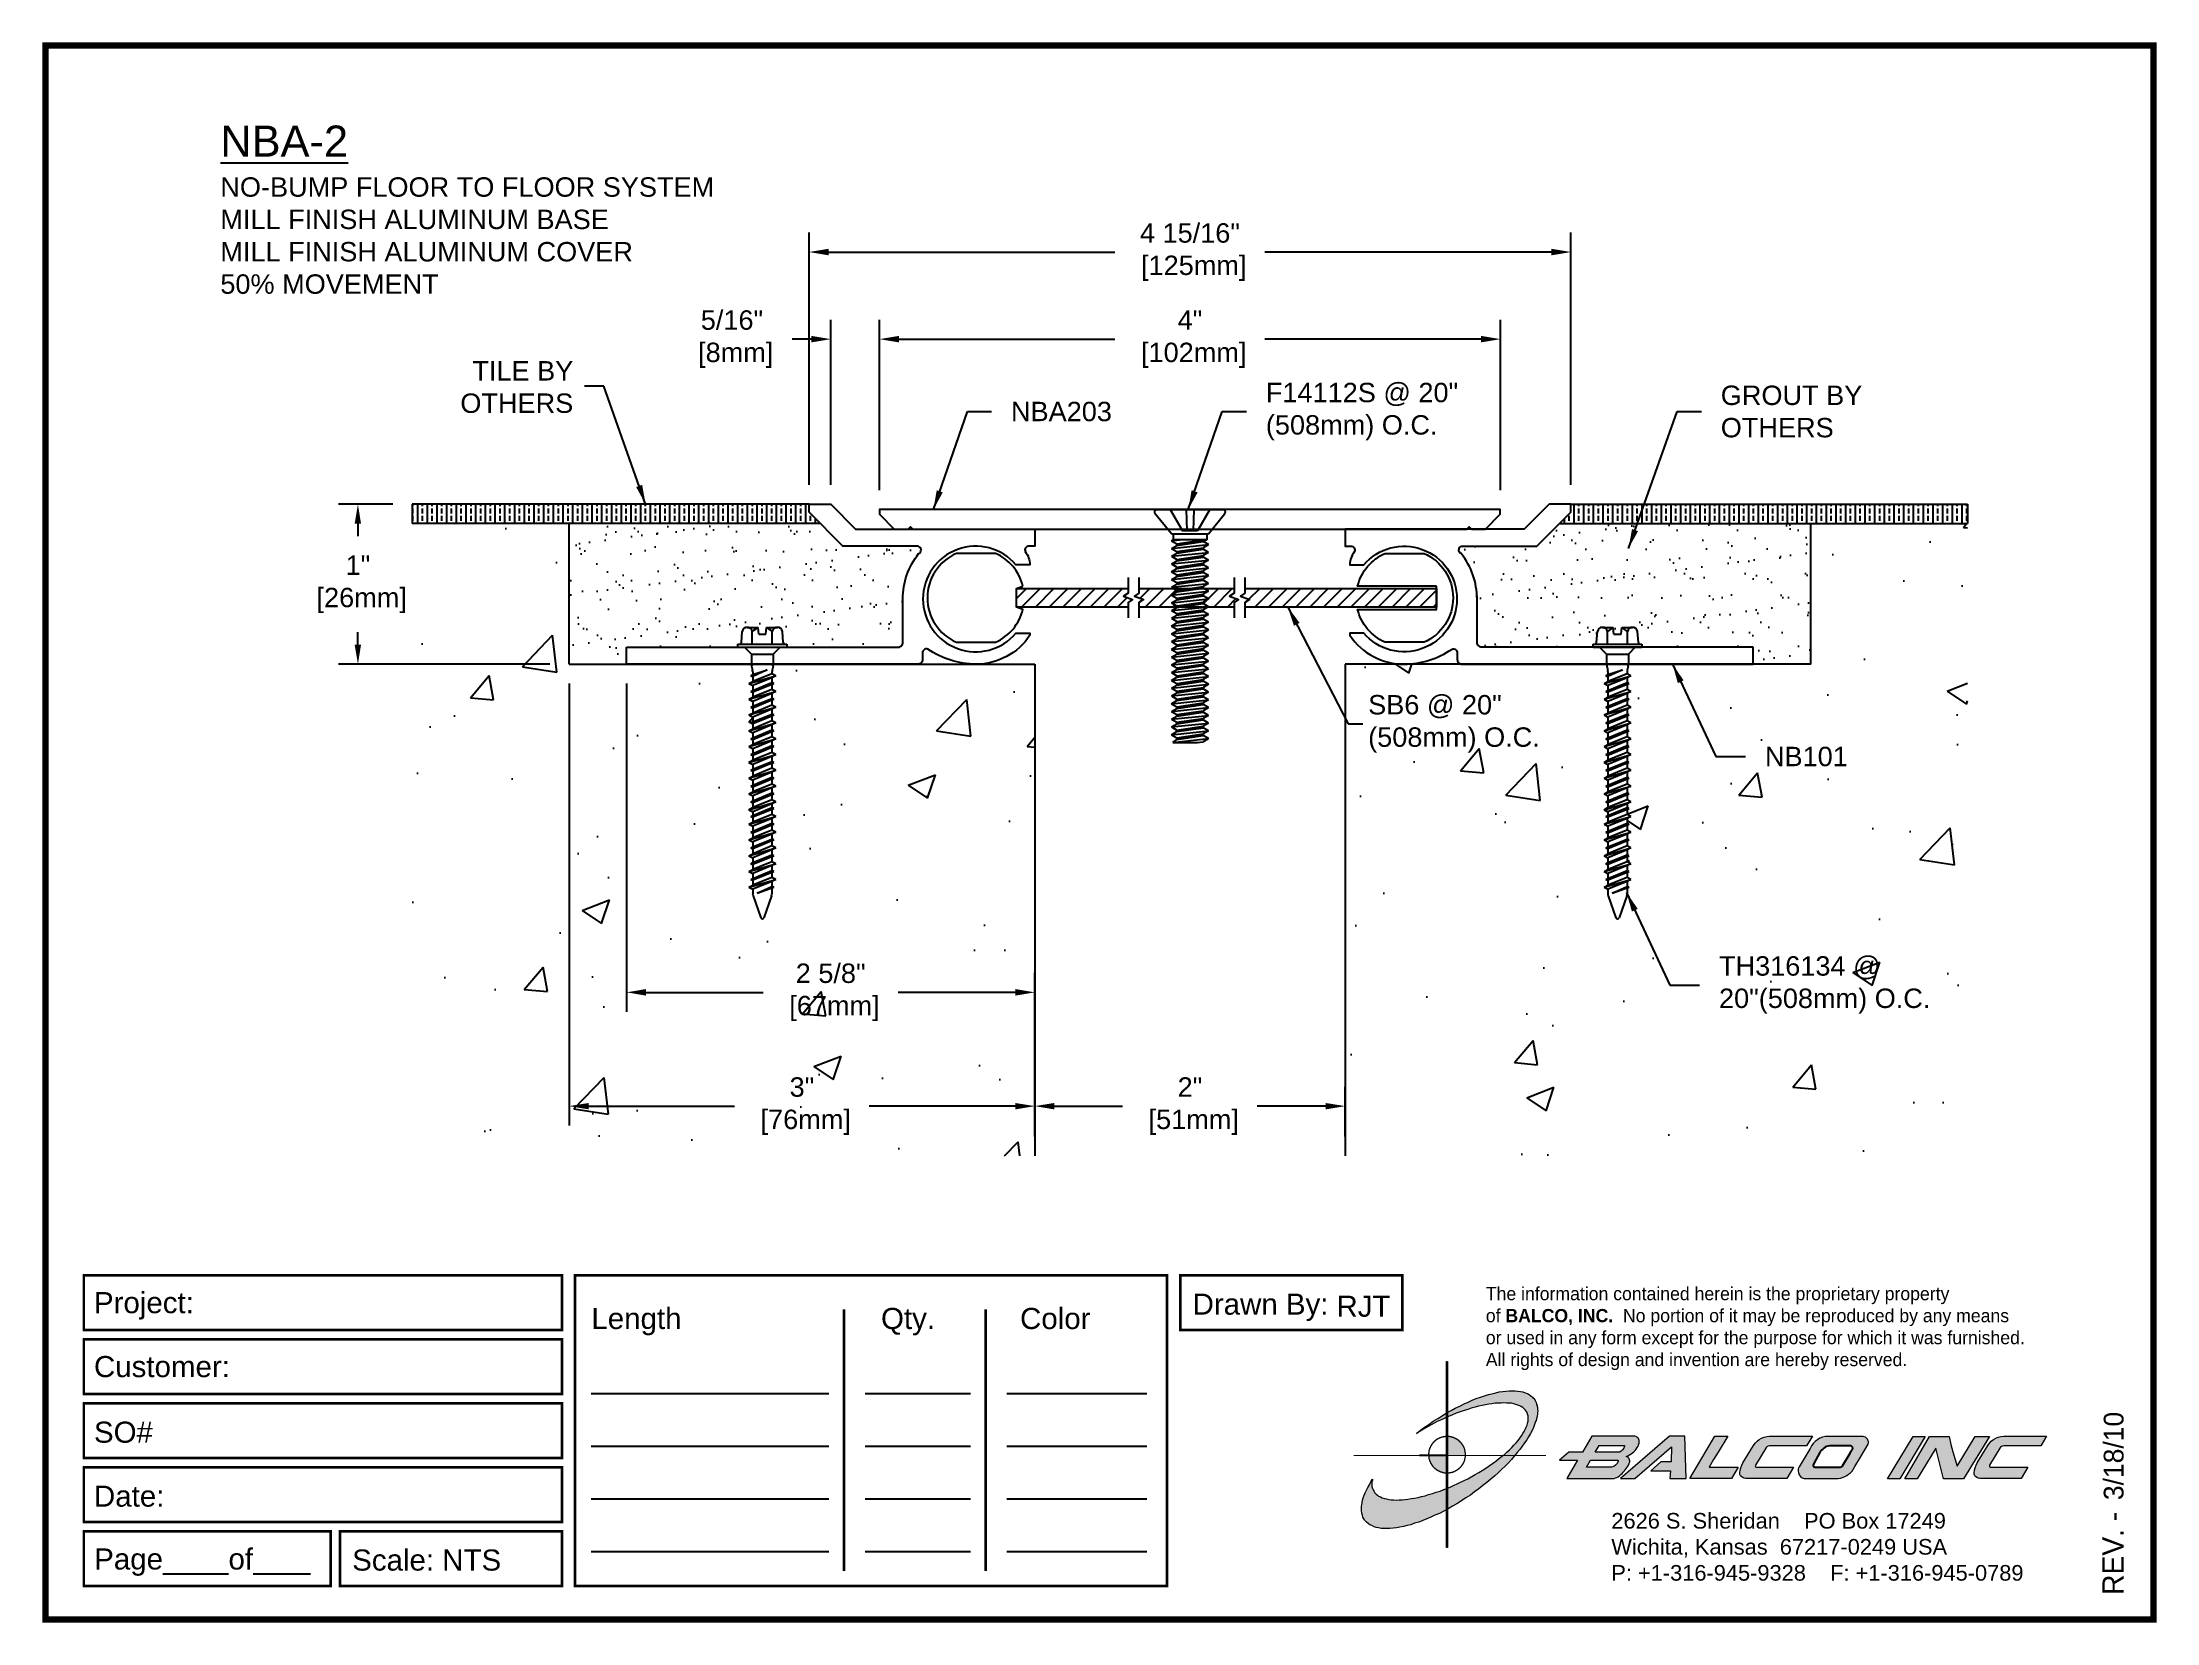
# Paper-space layout 'Layout1' of a CAD drawing. Header units: inches. Extents: x 0 to 10, y 0 to 7.5.
# The model-space entities are those that its viewports show. They can reach past a viewport. Long polylines and large blocks are cut down to what shows.
import ezdxf

# ---------------------------------------------------------------- set-up
doc = ezdxf.new("R2010")
doc.units = ezdxf.units.IN
doc.header["$MEASUREMENT"] = 0
for name, color, linetype in [('ANCHORS', 4, 'Continuous'), ('Border', 7, 'Continuous'), ('CONDITIONS', 1, 'Continuous'), ('DIMENSIONS', 3, 'Continuous'), ('METALS', 7, 'Continuous'), ('TEXT', 2, 'Continuous')]:
    doc.layers.add(name, color=color, linetype=linetype)
doc.styles.add('ARIAL', font='arial.ttf')
doc.styles.add('Copyright', font='ERASDEMI.TTF')
doc.styles.get("Standard").update_dxf_attribs({"font": 'arial.ttf'})
doc.dimstyles.new('Arial', dxfattribs={"dimtxt": 0.125, "dimasz": 0.125, "dimexe": 0.125, "dimexo": 0.125, "dimgap": 0.125, "dimtad": 0, "dimtih": 1, "dimtoh": 1, "dimdec": 4, "dimzin": 3, "dimdsep": 46, "dimlunit": 4, "dimtxsty": 'ARIAL', "dimcen": 0.125, "dimadec": 0, "dimazin": 0, "dimtfac": 1, "dimtdec": 4, "dimtofl": 0, "dimtmove": 0, "dimatfit": 3, "dimfxl": 0, "dimfrac": 2, "dimtolj": 1, "dimtzin": 0, "dimarcsym": 0})
doc.dimstyles.get("Standard").update_dxf_attribs({"dimtxt": 0.125, "dimasz": 0.125, "dimexe": 0.125, "dimexo": 0.125, "dimgap": 0.125, "dimtad": 0, "dimtih": 1, "dimtoh": 1, "dimdec": 4, "dimzin": 3, "dimdsep": 46, "dimlunit": 4, "dimtxsty": 'Standard', "dimcen": 0.125, "dimadec": 0, "dimazin": 0, "dimtfac": 1, "dimtdec": 4, "dimtofl": 0, "dimtmove": 0, "dimatfit": 3, "dimfxl": 0, "dimfrac": 2, "dimtolj": 1, "dimtzin": 0, "dimarcsym": 0})

psp = doc.layouts.get("Layout1")

# ---------------------------------------------------------------- texts
at = {"insert": (6.843, 1.591), "char_height": 0.0625, "width": 50.295, "attachment_point": 1, "style": 'Copyright'}
psp.add_mtext('The information contained herein is the proprietary property\\Pof {\\fEras Bold ITC|b0|i0|c0|p34;BALCO, INC.}  No portion of it may be reproduced by any means\\Por used in any form except for the purpose for which it was furnished.\\PAll rights of design and invention are hereby reserved.', dxfattribs=at)
at = {"layer": 'Border', "insert": (7.438, 0.52), "char_height": 0.074, "width": 2.3438, "attachment_point": 1, "style": 'ARIAL'}
psp.add_mtext('2626 S. Sheridan    PO Box 17249\\PWichita, Kansas  67217-0249 USA \\PP: +1-316-945-9328    F: +1-316-945-0789', dxfattribs=at)

msp = doc.modelspace()

# ---------------------------------------------------------------- texts
at = {"layer": 'TEXT', "insert": (0.37153, 6.51484), "char_height": 0.2, "width": 3.78125, "attachment_point": 1}
msp.add_mtext('{\\LNBA-2\\P\\H0.625x;\\lNO-BUMP FLOOR TO FLOOR SYSTEM\\PMILL FINISH ALUMINUM BASE\\PMILL FINISH ALUMINUM COVER\\P50% MOVEMENT}', dxfattribs=at)
at = {"layer": 'TEXT', "char_height": 0.125}
for s, insert, attachment_point in [('TILE BY\\POTHERS', (2.64541, 4.8298), 6), ('F14112S @ 20"\\P(508mm) O.C.', (7.108, 4.67204), 4), ('GROUT BY\\POTHERS', (10.039, 4.67204), 4), ('NBA203', (5.46577, 4.67204), 4), ('SB6 @ 20"\\P(508mm) O.C.', (7.76718, 2.66074), 4), ('NB101', (10.32369, 2.44954), 4), ('TH316134 @\\P20"(508mm) O.C.', (10.0276, 0.97809), 4)]:
    msp.add_mtext(s, dxfattribs=dict(at, insert=insert, attachment_point=attachment_point))

# ---------------------------------------------------------------- blocks, each defined once
blk = doc.blocks.new('ACADlogo')
h = blk.add_hatch(color=256)
h.paths.add_polyline_path([(-3.346, 1.223), (-3.351, 1.223), (-3.351, 0.979), (-3.346, 0.982)])
h.paths.add_polyline_path([(-3.346, 0.961), (-3.351, 0.959), (-3.351, 0.868), (-3.346, 0.868)])
h.paths.add_polyline_path([(-3.346, 0.777), (-3.351, 0.777), (-3.351, 0.699), (-3.351, 0.695), (-3.35, 0.695), (-3.346, 0.695)])
h.paths.add_polyline_path([(-3.346, 0.864), (-3.346, 0.868), (-3.35, 0.868), (-3.351, 0.868), (-3.351, 0.777), (-3.346, 0.777), (-3.346, 0.778), (-3.348, 0.778)])
h.paths.add_polyline_path([(-3.346, 0.524), (-3.351, 0.521), (-3.351, 0.342), (-3.346, 0.342)])
h.paths.add_polyline_path([(-3.346, 0.695), (-3.351, 0.695), (-3.351, 0.621), (-3.346, 0.623)])
h.paths.add_polyline_path([(-3.346, 0.623), (-3.351, 0.621), (-3.351, 0.521), (-3.346, 0.524)])
h.paths.add_polyline_path([(-3.346, 0.982), (-3.351, 0.979), (-3.351, 0.959), (-3.346, 0.961)])
h = blk.add_hatch(color=175)
h.paths.add_polyline_path([(-3.518, 0.573), (-3.534, 0.571), (-3.548, 0.569), (-3.562, 0.567), (-3.576, 0.567), (-3.589, 0.566), (-3.602, 0.567), (-3.614, 0.568), (-3.625, 0.569), (-3.636, 0.572), (-3.646, 0.574), (-3.656, 0.577), (-3.664, 0.581), (-3.673, 0.585), (-3.679, 0.589), (-3.685, 0.595), (-3.688, 0.598), (-3.691, 0.6), (-3.695, 0.607), (-3.699, 0.614), (-3.703, 0.621), (-3.704, 0.626), (-3.705, 0.631), (-3.706, 0.637), (-3.706, 0.642), (-3.705, 0.648), (-3.705, 0.653), (-3.703, 0.659), (-3.702, 0.665), (-3.71, 0.652), (-3.717, 0.639), (-3.725, 0.626), (-3.731, 0.613), (-3.737, 0.601), (-3.741, 0.589), (-3.746, 0.577), (-3.749, 0.566), (-3.751, 0.555), (-3.753, 0.544), (-3.754, 0.538), (-3.754, 0.533), (-3.755, 0.523), (-3.754, 0.513), (-3.753, 0.508), (-3.752, 0.503), (-3.75, 0.494), (-3.748, 0.486), (-3.743, 0.477), (-3.74, 0.473), (-3.738, 0.469), (-3.734, 0.465), (-3.73, 0.461), (-3.723, 0.455), (-3.715, 0.449), (-3.706, 0.445), (-3.695, 0.44), (-3.685, 0.437), (-3.674, 0.434), (-3.661, 0.432), (-3.648, 0.431), (-3.634, 0.431), (-3.62, 0.431), (-3.604, 0.433), (-3.588, 0.435), (-3.572, 0.438), (-3.556, 0.441), (-3.538, 0.445), (-3.52, 0.449), (-3.503, 0.456), (-3.483, 0.461), (-3.464, 0.469), (-3.445, 0.477), (-3.426, 0.485), (-3.406, 0.494), (-3.385, 0.503), (-3.364, 0.514), (-3.351, 0.521), (-3.351, 0.621), (-3.364, 0.616), (-3.382, 0.609), (-3.4, 0.603), (-3.418, 0.598), (-3.436, 0.592), (-3.453, 0.587), (-3.47, 0.583), (-3.486, 0.579), (-3.503, 0.576)])
h.paths.add_polyline_path([(-3.215, 0.687), (-3.251, 0.667), (-3.289, 0.649), (-3.327, 0.631), (-3.345, 0.623), (-3.346, 0.623), (-3.346, 0.524), (-3.343, 0.525), (-3.323, 0.537), (-3.302, 0.549), (-3.28, 0.563), (-3.259, 0.577), (-3.238, 0.59), (-3.218, 0.605), (-3.198, 0.62), (-3.179, 0.635), (-3.16, 0.65), (-3.141, 0.665), (-3.123, 0.681), (-3.106, 0.696), (-3.089, 0.712), (-3.074, 0.727), (-3.058, 0.743), (-3.043, 0.759), (-3.03, 0.775), (-3.028, 0.777), (-3.085, 0.777), (-3.091, 0.772), (-3.105, 0.761), (-3.118, 0.75), (-3.134, 0.739), (-3.149, 0.729), (-3.165, 0.718), (-3.182, 0.707), (-3.198, 0.697)])
h.paths.add_polyline_path([(-2.921, 1.009), (-2.922, 1.015), (-2.924, 1.02), (-2.926, 1.029), (-2.931, 1.038), (-2.934, 1.043), (-2.936, 1.047), (-2.94, 1.05), (-2.943, 1.054), (-2.951, 1.06), (-2.959, 1.066), (-2.968, 1.071), (-2.978, 1.075), (-2.989, 1.079), (-3, 1.081), (-3.013, 1.083), (-3.026, 1.084), (-3.04, 1.084), (-3.054, 1.084), (-3.07, 1.083), (-3.085, 1.081), (-3.102, 1.079), (-3.118, 1.075), (-3.136, 1.07), (-3.153, 1.066), (-3.171, 1.06), (-3.191, 1.054), (-3.21, 1.047), (-3.229, 1.039), (-3.248, 1.031), (-3.268, 1.022), (-3.289, 1.012), (-3.31, 1.002), (-3.33, 0.991), (-3.346, 0.982), (-3.346, 0.961), (-3.342, 0.962), (-3.323, 0.971), (-3.305, 0.978), (-3.287, 0.984), (-3.268, 0.991), (-3.251, 0.996), (-3.234, 1.002), (-3.216, 1.007), (-3.199, 1.011), (-3.182, 1.015), (-3.167, 1.018), (-3.15, 1.021), (-3.136, 1.023), (-3.121, 1.025), (-3.107, 1.026), (-3.093, 1.026), (-3.079, 1.027), (-3.067, 1.026), (-3.054, 1.026), (-3.043, 1.025), (-3.032, 1.022), (-3.022, 1.02), (-3.013, 1.016), (-3.004, 1.013), (-2.997, 1.009), (-2.989, 1.005), (-2.983, 0.999), (-2.98, 0.996), (-2.978, 0.994), (-2.973, 0.987), (-2.969, 0.981), (-2.967, 0.973), (-2.965, 0.965), (-2.964, 0.957), (-2.964, 0.949), (-2.964, 0.944), (-2.965, 0.94), (-2.967, 0.93), (-2.969, 0.921), (-2.973, 0.911), (-2.978, 0.901), (-2.983, 0.891), (-2.989, 0.881), (-2.996, 0.871), (-3.004, 0.86), (-3.012, 0.849), (-3.021, 0.838), (-3.032, 0.827), (-3.042, 0.816), (-3.053, 0.805), (-3.065, 0.794), (-3.077, 0.783), (-3.085, 0.777), (-3.028, 0.777), (-3.016, 0.791), (-3.004, 0.806), (-2.992, 0.822), (-2.981, 0.837), (-2.971, 0.852), (-2.962, 0.866), (-2.954, 0.882), (-2.946, 0.896), (-2.939, 0.91), (-2.934, 0.924), (-2.929, 0.938), (-2.926, 0.944), (-2.925, 0.951), (-2.922, 0.963), (-2.92, 0.975), (-2.92, 0.982), (-2.919, 0.987), (-2.92, 0.999), (-2.92, 1.005)])
h.paths.add_polyline_path([(-3.372, 0.966), (-3.393, 0.953), (-3.415, 0.94), (-3.435, 0.925), (-3.455, 0.911), (-3.475, 0.897), (-3.494, 0.882), (-3.468, 0.898), (-3.439, 0.915), (-3.41, 0.93), (-3.396, 0.938), (-3.38, 0.945), (-3.351, 0.959), (-3.351, 0.979)])
h = blk.add_hatch(color=256)
h.paths.add_polyline_path([(-3.268, 0.814), (-3.27, 0.819), (-3.273, 0.824), (-3.276, 0.828), (-3.279, 0.833), (-3.282, 0.837), (-3.286, 0.841), (-3.29, 0.845), (-3.294, 0.849), (-3.298, 0.852), (-3.303, 0.855), (-3.308, 0.858), (-3.313, 0.86), (-3.318, 0.863), (-3.323, 0.864), (-3.328, 0.866), (-3.334, 0.867), (-3.339, 0.868), (-3.345, 0.868), (-3.346, 0.868), (-3.346, 0.777), (-3.335, 0.777), (-3.262, 0.777), (-3.262, 0.781), (-3.262, 0.787), (-3.263, 0.792), (-3.264, 0.798), (-3.265, 0.803), (-3.266, 0.808)])
h.paths.add_polyline_path([(-3.351, 0.777), (-3.436, 0.777), (-3.435, 0.773), (-3.435, 0.768), (-3.434, 0.762), (-3.432, 0.757), (-3.431, 0.752), (-3.428, 0.747), (-3.426, 0.742), (-3.423, 0.737), (-3.42, 0.732), (-3.417, 0.728), (-3.414, 0.723), (-3.41, 0.719), (-3.406, 0.716), (-3.401, 0.712), (-3.397, 0.709), (-3.392, 0.706), (-3.387, 0.704), (-3.382, 0.701), (-3.377, 0.699), (-3.372, 0.698), (-3.367, 0.696), (-3.361, 0.695), (-3.356, 0.695), (-3.351, 0.695)])
h.paths.add_polyline_path([(-3.346, 0.868), (-3.35, 0.868), (-3.351, 0.868), (-3.351, 0.777), (-3.346, 0.777)])
h = blk.add_hatch(color=256)
h.paths.add_polyline_path([(-2.438, 0.844, 0.412988), (-2.461, 0.869), (-2.663, 0.869), (-2.707, 0.794), (-2.771, 0.794), (-2.815, 0.755), (-2.73, 0.755), (-2.781, 0.668), (-2.563, 0.668, 0.107996), (-2.538, 0.677, 0.108939), (-2.494, 0.724, 0.080345), (-2.483, 0.745, 0.419497), (-2.499, 0.773, 0.149928), (-2.447, 0.815, 0.134283)])
h.paths.add_polyline_path([(-2.507, 0.821, -0.209012), (-2.532, 0.794), (-2.538, 0.794), (-2.646, 0.794), (-2.627, 0.825), (-2.51, 0.825, -0.56619)], flags=16)
h.paths.add_polyline_path([(-2.538, 0.75, -0.241309), (-2.569, 0.722), (-2.688, 0.722), (-2.669, 0.755), (-2.541, 0.755, -0.56619)], flags=16)
for points in [[(-2.285, 0.819), (-2.287, 0.748), (-2.335, 0.748), (-2.383, 0.705), (-2.29, 0.705), (-2.292, 0.668), (-2.215, 0.668), (-2.221, 0.869), (-2.295, 0.869), (-2.527, 0.668), (-2.458, 0.668)], [(-2.018, 0.869), (-2.079, 0.869), (-2.198, 0.668), (-2, 0.668), (-1.968, 0.722), (-2.107, 0.722), (-2.085, 0.759), (-2.064, 0.794)], [(-1.617, 0.869), (-1.807, 0.869, 0.270182), (-1.896, 0.825), (-1.946, 0.742, 0.109019), (-1.961, 0.695, 0.340665), (-1.945, 0.672, 0.129907), (-1.923, 0.668), (-1.738, 0.668), (-1.706, 0.722), (-1.878, 0.722), (-1.882, 0.722, -0.601242), (-1.887, 0.731), (-1.838, 0.813, -0.253048), (-1.821, 0.823), (-1.645, 0.823)], [(-1.083, 0.867), (-1.14, 0.867), (-1.261, 0.667), (-1.26, 0.667), (-1.202, 0.667)], [(-0.96, 0.83), (-0.969, 0.867), (-1.061, 0.867), (-1.179, 0.667), (-1.12, 0.667), (-1.031, 0.812), (-0.995, 0.667), (-0.9, 0.667), (-0.778, 0.867), (-0.846, 0.867), (-0.931, 0.727), (-0.951, 0.795)], [(-0.507, 0.869), (-0.697, 0.869, 0.270182), (-0.786, 0.825), (-0.836, 0.742, 0.109019), (-0.85, 0.695, 0.340665), (-0.835, 0.672, 0.129907), (-0.812, 0.668), (-0.628, 0.668), (-0.595, 0.722), (-0.768, 0.722), (-0.772, 0.722, -0.601242), (-0.777, 0.731), (-0.728, 0.813, -0.253048), (-0.71, 0.823), (-0.534, 0.823)], [(-3.346, 0.623), (-3.351, 0.621), (-3.351, 0.521), (-3.346, 0.524)]]:
    blk.add_hatch(color=256).paths.add_polyline_path(points)
h = blk.add_hatch(color=256)
h.paths.add_polyline_path([(-1.377, 0.868), (-1.383, 0.868), (-1.383, 0.868), (-1.44, 0.868), (-1.492, 0.868), (-1.541, 0.868, 0.297712), (-1.628, 0.811), (-1.68, 0.723, 0.585116), (-1.646, 0.668), (-1.506, 0.668, 0.210586), (-1.429, 0.703), (-1.415, 0.726), (-1.389, 0.769), (-1.352, 0.831, 0.4352)])
h.paths.add_polyline_path([(-1.437, 0.823, -0.603783), (-1.428, 0.805), (-1.431, 0.801), (-1.434, 0.796), (-1.438, 0.789), (-1.474, 0.728, -0.229001), (-1.489, 0.722), (-1.494, 0.722), (-1.501, 0.722), (-1.597, 0.722), (-1.604, 0.722, -0.492401), (-1.613, 0.734), (-1.601, 0.757), (-1.591, 0.775), (-1.582, 0.791, -0.238368), (-1.535, 0.823)], flags=16)
for q in [(-3.48, 0.777), (-3.351, 0.642)]:
    blk.add_line((-3.351, 0.777), q)
at = {"color": 7, "lineweight": 0}
for points in [[(-3.351, 1.223), (-3.346, 1.223), (-3.346, 0.342), (-3.351, 0.342), (-3.351, 1.223)], [(-2.292, 0.668), (-2.215, 0.668), (-2.221, 0.869), (-2.295, 0.869), (-2.527, 0.668), (-2.458, 0.668), (-2.285, 0.819), (-2.287, 0.748), (-2.286, 0.748), (-2.335, 0.748), (-2.383, 0.705), (-2.29, 0.705), (-2.292, 0.668), (-2.292, 0.668)], [(-2.198, 0.668), (-2.079, 0.869), (-2.018, 0.869), (-2.064, 0.794), (-2.085, 0.759), (-2.107, 0.722), (-1.968, 0.722), (-2, 0.668), (-2.198, 0.668), (-2.198, 0.668)], [(-1.383, 0.868), (-1.383, 0.868)], [(-1.261, 0.667), (-1.14, 0.867), (-1.083, 0.867), (-1.202, 0.667), (-1.26, 0.667), (-1.261, 0.667), (-1.261, 0.667)], [(-0.9, 0.667), (-0.995, 0.667), (-1.031, 0.812), (-1.12, 0.667), (-1.179, 0.667), (-1.061, 0.867), (-0.969, 0.867), (-0.96, 0.83), (-0.951, 0.795), (-0.931, 0.727), (-0.846, 0.867), (-0.778, 0.867), (-0.9, 0.667), (-0.9, 0.667)]]:
    blk.add_lwpolyline(points, dxfattribs=at)
at = {"color": 175, "lineweight": 0}
blk.add_lwpolyline([(-2.926, 1.029), (-2.924, 1.02), (-2.922, 1.015), (-2.921, 1.009), (-2.92, 1.005), (-2.92, 0.999), (-2.919, 0.987), (-2.92, 0.982), (-2.92, 0.975), (-2.922, 0.963), (-2.925, 0.951), (-2.926, 0.944), (-2.929, 0.938), (-2.934, 0.924), (-2.939, 0.91), (-2.946, 0.896), (-2.954, 0.882), (-2.962, 0.866), (-2.971, 0.852), (-2.981, 0.837), (-2.992, 0.822), (-3.004, 0.806), (-3.016, 0.791), (-3.03, 0.775), (-3.043, 0.759), (-3.058, 0.743), (-3.074, 0.727), (-3.089, 0.712), (-3.106, 0.696), (-3.123, 0.681), (-3.141, 0.665), (-3.16, 0.65), (-3.179, 0.635), (-3.198, 0.62), (-3.218, 0.605), (-3.238, 0.59), (-3.259, 0.577), (-3.28, 0.563), (-3.302, 0.549), (-3.323, 0.537), (-3.343, 0.525), (-3.364, 0.514), (-3.385, 0.503), (-3.406, 0.494), (-3.426, 0.485), (-3.445, 0.477), (-3.464, 0.469), (-3.483, 0.461), (-3.503, 0.456), (-3.52, 0.449), (-3.538, 0.445), (-3.556, 0.441), (-3.572, 0.438), (-3.588, 0.435), (-3.604, 0.433), (-3.62, 0.431), (-3.634, 0.431), (-3.648, 0.431), (-3.661, 0.432), (-3.674, 0.434), (-3.685, 0.437), (-3.695, 0.44), (-3.706, 0.445), (-3.715, 0.449), (-3.723, 0.455), (-3.73, 0.461), (-3.734, 0.465), (-3.738, 0.469), (-3.74, 0.473), (-3.743, 0.477), (-3.748, 0.486), (-3.75, 0.494), (-3.752, 0.503), (-3.753, 0.508), (-3.754, 0.513), (-3.755, 0.523), (-3.754, 0.533), (-3.754, 0.538), (-3.753, 0.544), (-3.751, 0.555), (-3.749, 0.566), (-3.746, 0.577), (-3.741, 0.589), (-3.737, 0.601), (-3.731, 0.613), (-3.725, 0.626), (-3.717, 0.639), (-3.71, 0.652), (-3.702, 0.665), (-3.703, 0.659), (-3.705, 0.653), (-3.705, 0.648), (-3.706, 0.642), (-3.706, 0.637), (-3.705, 0.631), (-3.704, 0.626), (-3.703, 0.621), (-3.699, 0.614), (-3.695, 0.607), (-3.691, 0.6), (-3.688, 0.598), (-3.685, 0.595), (-3.679, 0.589), (-3.673, 0.585), (-3.664, 0.581), (-3.656, 0.577), (-3.646, 0.574), (-3.636, 0.572), (-3.625, 0.569), (-3.614, 0.568), (-3.602, 0.567), (-3.589, 0.566), (-3.576, 0.567), (-3.562, 0.567), (-3.548, 0.569), (-3.534, 0.571), (-3.518, 0.573), (-3.503, 0.576), (-3.486, 0.579), (-3.47, 0.583), (-3.453, 0.587), (-3.436, 0.592), (-3.418, 0.598), (-3.4, 0.603), (-3.382, 0.609), (-3.364, 0.616), (-3.345, 0.623), (-3.327, 0.631), (-3.289, 0.649), (-3.251, 0.667), (-3.215, 0.687), (-3.198, 0.697), (-3.182, 0.707), (-3.165, 0.718), (-3.149, 0.729), (-3.134, 0.739), (-3.118, 0.75), (-3.105, 0.761), (-3.091, 0.772), (-3.077, 0.783), (-3.065, 0.794), (-3.053, 0.805), (-3.042, 0.816), (-3.032, 0.827), (-3.021, 0.838), (-3.012, 0.849), (-3.004, 0.86), (-2.996, 0.871), (-2.989, 0.881), (-2.983, 0.891), (-2.978, 0.901), (-2.973, 0.911), (-2.969, 0.921), (-2.967, 0.93), (-2.965, 0.94), (-2.964, 0.944), (-2.964, 0.949), (-2.964, 0.957), (-2.965, 0.965), (-2.967, 0.973), (-2.969, 0.981), (-2.973, 0.987), (-2.978, 0.994), (-2.98, 0.996), (-2.983, 0.999), (-2.989, 1.005), (-2.997, 1.009), (-3.004, 1.013), (-3.013, 1.016), (-3.022, 1.02), (-3.032, 1.022), (-3.043, 1.025), (-3.054, 1.026), (-3.067, 1.026), (-3.079, 1.027), (-3.093, 1.026), (-3.107, 1.026), (-3.121, 1.025), (-3.136, 1.023), (-3.15, 1.021), (-3.167, 1.018), (-3.182, 1.015), (-3.199, 1.011), (-3.216, 1.007), (-3.234, 1.002), (-3.251, 0.996), (-3.268, 0.991), (-3.287, 0.984), (-3.305, 0.978), (-3.323, 0.971), (-3.342, 0.962), (-3.38, 0.945), (-3.396, 0.938), (-3.41, 0.93), (-3.439, 0.915), (-3.468, 0.898), (-3.494, 0.882), (-3.475, 0.897), (-3.455, 0.911), (-3.435, 0.925), (-3.415, 0.94), (-3.393, 0.953), (-3.372, 0.966), (-3.351, 0.979), (-3.33, 0.991), (-3.31, 1.002), (-3.289, 1.012), (-3.268, 1.022), (-3.248, 1.031), (-3.229, 1.039), (-3.21, 1.047), (-3.191, 1.054), (-3.171, 1.06), (-3.153, 1.066), (-3.136, 1.07), (-3.118, 1.075), (-3.102, 1.079), (-3.085, 1.081), (-3.07, 1.083), (-3.054, 1.084), (-3.04, 1.084), (-3.026, 1.084), (-3.013, 1.083), (-3, 1.081), (-2.989, 1.079), (-2.978, 1.075), (-2.968, 1.071), (-2.959, 1.066), (-2.951, 1.06), (-2.943, 1.054), (-2.94, 1.05), (-2.936, 1.047), (-2.934, 1.043), (-2.931, 1.038), (-2.926, 1.029), (-2.926, 1.029)], dxfattribs=at)
at = {"color": 7, "lineweight": 0, "const_width": 0.0064}
blk.add_lwpolyline([(-3.262, 0.781), (-3.262, 0.787), (-3.263, 0.792), (-3.264, 0.798), (-3.265, 0.803), (-3.266, 0.808), (-3.268, 0.814), (-3.27, 0.819), (-3.273, 0.824), (-3.276, 0.828), (-3.279, 0.833), (-3.282, 0.837), (-3.286, 0.841), (-3.29, 0.845), (-3.294, 0.849), (-3.298, 0.852), (-3.303, 0.855), (-3.308, 0.858), (-3.313, 0.86), (-3.318, 0.863), (-3.323, 0.864), (-3.328, 0.866), (-3.334, 0.867), (-3.339, 0.868), (-3.345, 0.868), (-3.35, 0.868), (-3.356, 0.868), (-3.361, 0.867), (-3.367, 0.866), (-3.372, 0.865), (-3.377, 0.863), (-3.382, 0.862), (-3.387, 0.859), (-3.392, 0.857), (-3.397, 0.854), (-3.401, 0.851), (-3.406, 0.847), (-3.41, 0.843), (-3.414, 0.839), (-3.417, 0.835), (-3.42, 0.831), (-3.423, 0.826), (-3.426, 0.821), (-3.428, 0.816), (-3.431, 0.811), (-3.432, 0.806), (-3.434, 0.801), (-3.435, 0.795), (-3.435, 0.79), (-3.436, 0.784), (-3.436, 0.779), (-3.435, 0.773), (-3.435, 0.768), (-3.434, 0.762), (-3.432, 0.757), (-3.431, 0.752), (-3.428, 0.747), (-3.426, 0.742), (-3.423, 0.737), (-3.42, 0.732), (-3.417, 0.728), (-3.414, 0.723), (-3.41, 0.719), (-3.406, 0.716), (-3.401, 0.712), (-3.397, 0.709), (-3.392, 0.706), (-3.387, 0.704), (-3.382, 0.701), (-3.377, 0.699), (-3.372, 0.698), (-3.367, 0.696), (-3.361, 0.695), (-3.356, 0.695), (-3.35, 0.695), (-3.345, 0.695), (-3.339, 0.695), (-3.334, 0.696), (-3.328, 0.697), (-3.323, 0.698), (-3.318, 0.7), (-3.313, 0.702), (-3.308, 0.705), (-3.303, 0.708), (-3.298, 0.711), (-3.294, 0.714), (-3.29, 0.718), (-3.286, 0.721), (-3.282, 0.726), (-3.279, 0.73), (-3.276, 0.734), (-3.273, 0.739), (-3.27, 0.744), (-3.268, 0.749), (-3.266, 0.754), (-3.265, 0.76), (-3.264, 0.765), (-3.263, 0.77), (-3.262, 0.776), (-3.262, 0.781)], dxfattribs=at)
at = {"color": 7, "lineweight": 0}
for points in [[(-2.447, 0.815, 0.130368), (-2.438, 0.843, 0.448367), (-2.463, 0.869), (-2.663, 0.869), (-2.707, 0.794), (-2.771, 0.794), (-2.815, 0.755), (-2.73, 0.755), (-2.781, 0.668), (-2.563, 0.668, 0.107996), (-2.538, 0.677, 0.108939), (-2.494, 0.724, 0.077395), (-2.484, 0.744, 0.430878), (-2.499, 0.773, 0.149928)], [(-2.507, 0.821, -0.209012), (-2.532, 0.794), (-2.538, 0.794), (-2.646, 0.794), (-2.627, 0.825), (-2.512, 0.825), (-2.509, 0.825, -0.531288)], [(-1.838, 0.813), (-1.887, 0.731, 0.587385), (-1.882, 0.722), (-1.878, 0.722), (-1.706, 0.722), (-1.738, 0.668), (-1.923, 0.668, -0.129907), (-1.945, 0.672, -0.349839), (-1.961, 0.696, -0.107341), (-1.946, 0.742), (-1.896, 0.825, -0.270182), (-1.807, 0.869), (-1.617, 0.869), (-1.645, 0.823), (-1.821, 0.823, 0.252436)], [(-1.68, 0.723, 0.585116), (-1.646, 0.668), (-1.506, 0.668, 0.210586), (-1.429, 0.703), (-1.415, 0.726), (-1.389, 0.769), (-1.352, 0.831, 0.4352), (-1.377, 0.868), (-1.383, 0.868), (-1.383, 0.868), (-1.44, 0.868), (-1.492, 0.868), (-1.541, 0.868, 0.297712), (-1.628, 0.811)], [(-0.728, 0.813), (-0.777, 0.731, 0.587385), (-0.772, 0.722), (-0.768, 0.722), (-0.595, 0.722), (-0.628, 0.668), (-0.812, 0.668, -0.129907), (-0.835, 0.672, -0.349839), (-0.85, 0.696, -0.107341), (-0.836, 0.742), (-0.786, 0.825, -0.270182), (-0.697, 0.869), (-0.507, 0.869), (-0.534, 0.823), (-0.71, 0.823, 0.252436)], [(-2.569, 0.722), (-2.688, 0.722), (-2.669, 0.755), (-2.543, 0.755), (-2.54, 0.755, -0.531288), (-2.538, 0.75, -0.241309)]]:
    blk.add_lwpolyline(points, format="xyb", close=True, dxfattribs=at)
blk.add_lwpolyline([(-1.437, 0.823), (-1.535, 0.823, 0.238368), (-1.582, 0.791), (-1.591, 0.775), (-1.601, 0.757), (-1.613, 0.734, 0.490298), (-1.604, 0.722), (-1.597, 0.722), (-1.501, 0.722), (-1.494, 0.722), (-1.489, 0.722, 0.229001), (-1.474, 0.728), (-1.438, 0.789), (-1.434, 0.796), (-1.431, 0.801), (-1.428, 0.805, 0.603783)], format="xyb", close=True)
blk.add_lwpolyline([(-2.879, 0.777, 0.00455, 0.00455, 0), (-3.791, 0.777, 0.00183, 0.00183, 0), (-3.791, 0.777, 0.00183, 0.00183, 0)], format="xyseb", dxfattribs=at)
blk = doc.blocks.new('Quantity Data')
at = {"layer": 'Border', "color": 253}
for p, q in [((2.755, 1.254), (3.881, 1.254)), ((4.054, 1.254), (4.553, 1.254)), ((4.725, 1.254), (5.389, 1.254)), ((2.755, 1.004), (3.881, 1.004)), ((4.054, 1.004), (4.553, 1.004)), ((4.725, 1.004), (5.389, 1.004)), ((2.755, 0.754), (3.881, 0.754)), ((4.054, 0.754), (4.553, 0.754)), ((4.725, 0.754), (5.389, 0.754)), ((2.755, 0.504), (3.881, 0.504)), ((4.054, 0.504), (4.553, 0.504)), ((4.725, 0.504), (5.389, 0.504))]:
    blk.add_line(p, q, dxfattribs=at)
at = {"layer": 'Border', "const_width": 0.0125}
blk.add_lwpolyline([(5.485, 0.341), (2.678, 0.341), (2.678, 1.813), (5.485, 1.813)], close=True, dxfattribs=at)
for points in [[(3.953, 1.653), (3.953, 0.412)], [(4.625, 1.653), (4.625, 0.412)]]:
    blk.add_lwpolyline(points, dxfattribs=at)
at = {"layer": 'Border', "style": 'ARIAL'}
for s, p in [('Length', (2.756, 1.559)), ('Qty.', (4.129, 1.559)), ('Color', (4.788, 1.559))]:
    blk.add_text(s, height=0.1, dxfattribs=at).set_placement(p)
blk = doc.blocks.new('Drawn By')
at = {"layer": 'Border', "const_width": 0.0125}
blk.add_lwpolyline([(5.38, 1.813), (6.432, 1.813), (6.432, 1.554), (5.38, 1.554)], close=True, dxfattribs=at)
at = {"layer": 'Border', "style": 'ARIAL'}
blk.add_text('Drawn By: ', height=0.1, dxfattribs=at).set_placement((5.438, 1.627))
blk.add_attdef('XXX', (6.12, 1.617), '', height=0.1, dxfattribs=at)
blk = doc.blocks.new('Project Info')
at = {"layer": 'Border', "const_width": 0.0125}
for points in [[(0.182, 1.813), (2.448, 1.813), (2.448, 1.554), (0.182, 1.554)], [(0.182, 1.51), (2.448, 1.51), (2.448, 1.251), (0.182, 1.251)], [(0.182, 1.207), (2.448, 1.207), (2.448, 0.947), (0.182, 0.947)], [(0.182, 0.904), (2.448, 0.904), (2.448, 0.644), (0.182, 0.644)], [(0.182, 0.6), (1.352, 0.6), (1.352, 0.341), (0.182, 0.341)], [(1.396, 0.6), (2.448, 0.6), (2.448, 0.341), (1.396, 0.341)]]:
    blk.add_lwpolyline(points, close=True, dxfattribs=at)
at = {"layer": 'Border', "style": 'ARIAL'}
for s, p in [('Project:', (0.23, 1.634)), ('Customer:', (0.23, 1.331)), ('SO#', (0.23, 1.02)), ('Date:', (0.23, 0.717)), ('Page%%u        %%uof%%u       ', (0.231, 0.419)), ('Scale: NTS', (1.454, 0.414))]:
    blk.add_text(s, height=0.1, dxfattribs=at).set_placement(p)
blk = doc.blocks.new('REV')
at = {"style": 'Copyright'}
blk.add_text('REV. -', height=0.1, rotation=90, dxfattribs=at).set_placement((-0.142, 0.117))
at = {"style": 'Copyright', "flags": 4}
blk.add_attdef('REVISIONDATE', (-0.142, 0.566), '', height=0.0938, rotation=90, dxfattribs=at)
blk = doc.blocks.new('NB101')
at = {"color": 7}
blk.add_lwpolyline([(0, 0.11), (1.75, 0.11, 0.414214), (1.78, 0.14), (1.78, 0.42, -0.169148), (1.882, 0.712, 0.705453), (1.879, 0.76), (1.394, 0.76), (1.176, 0.979), (1.176, 1.03), (1.316, 1.03), (1.476, 0.87), (2.63, 0.87), (2.63, 0.76), (2.594, 0.76, 0.552863), (2.569, 0.725, -0.162306), (2.599, 0.64), (2.509, 0.64, 2.723771), (2.509, 0.2), (2.599, 0.2), (2.599, 0.186, -0.25024), (2.25, 0, -0.145549), (1.941, 0.097, 0.525468), (1.907, 0.071), (1.907, 0.03, -0.414214), (1.877, 0), (0, 0)], format="xyb", close=True, dxfattribs=at)
blk = doc.blocks.new('Th316134')
for p, q in [((-0.135, 1.779), (-0.129, 1.85)), ((-0.097, 1.877), (-0.027, 1.877)), ((-0.065, 1.769), (-0.065, 1.85)), ((-0.023, 1.833), (-0.027, 1.877)), ((-0.023, 1.833), (0.023, 1.833)), ((0.023, 1.833), (0.027, 1.877)), ((0.027, 1.877), (0.097, 1.877)), ((0.064, 1.769), (0.064, 1.85)), ((0.135, 1.779), (0.129, 1.85)), ((-0.157, 1.75), (-0.157, 1.769)), ((-0.157, 1.769), (0.157, 1.769)), ((-0.157, 1.75), (0.157, 1.75)), ((-0.115, 1.75), (-0.07, 1.705)), ((-0.07, 1.705), (-0.07, 1.638)), ((-0.07, 1.705), (0.07, 1.705)), ((0.115, 1.75), (0.07, 1.705)), ((0.07, 1.705), (0.07, 1.638)), ((0.157, 1.769), (0.157, 1.75)), ((-0.086, 1.516), (0.086, 1.566)), ((-0.086, 1.516), (-0.062, 1.529)), ((-0.086, 1.516), (-0.062, 1.503)), ((-0.074, 1.566), (0.032, 1.603)), ((-0.074, 1.566), (-0.062, 1.573)), ((-0.074, 1.566), (-0.062, 1.56)), ((-0.074, 1.465), (0.074, 1.516)), ((-0.069, 1.628), (-0.063, 1.602)), ((-0.062, 1.573), (0.032, 1.603)), ((0.032, 1.603), (-0.062, 1.56)), ((-0.062, 1.593), (-0.062, 1.573)), ((0.062, 1.579), (-0.062, 1.529)), ((-0.062, 1.56), (-0.062, 1.529)), ((0.062, 1.553), (-0.062, 1.503)), ((-0.062, 1.471), (0.062, 1.522)), ((0.062, 1.509), (-0.062, 1.459)), ((-0.062, 1.503), (-0.062, 1.471)), ((0.062, 1.593), (0.062, 1.579)), ((0.086, 1.566), (0.062, 1.579)), ((0.086, 1.566), (0.062, 1.553)), ((0.062, 1.553), (0.062, 1.522)), ((0.074, 1.516), (0.062, 1.522)), ((0.074, 1.516), (0.062, 1.509)), ((0.062, 1.509), (0.062, 1.478)), ((0.069, 1.628), (0.063, 1.602)), ((-0.086, 1.414), (0.086, 1.465)), ((-0.086, 1.414), (-0.062, 1.427)), ((-0.086, 1.414), (-0.062, 1.401)), ((-0.086, 1.313), (0.086, 1.363)), ((-0.074, 1.465), (-0.062, 1.471)), ((-0.074, 1.465), (-0.062, 1.459)), ((-0.074, 1.363), (0.074, 1.414)), ((-0.074, 1.363), (-0.062, 1.369)), ((-0.074, 1.363), (-0.062, 1.357)), ((0.062, 1.478), (-0.062, 1.427)), ((-0.062, 1.459), (-0.062, 1.427)), ((0.062, 1.452), (-0.062, 1.401)), ((-0.062, 1.369), (0.062, 1.42)), ((0.062, 1.408), (-0.062, 1.357)), ((-0.062, 1.401), (-0.062, 1.369)), ((0.062, 1.376), (-0.062, 1.325)), ((0.086, 1.465), (0.062, 1.478)), ((0.086, 1.465), (0.062, 1.452)), ((0.062, 1.452), (0.062, 1.42)), ((0.074, 1.414), (0.062, 1.42)), ((0.074, 1.414), (0.062, 1.408)), ((0.062, 1.408), (0.062, 1.376)), ((0.086, 1.363), (0.062, 1.376)), ((0.086, 1.363), (0.062, 1.35)), ((-0.086, 1.313), (-0.062, 1.325)), ((-0.086, 1.313), (-0.062, 1.3)), ((-0.086, 1.211), (0.086, 1.262)), ((-0.074, 1.262), (0.074, 1.313)), ((-0.074, 1.262), (-0.062, 1.268)), ((-0.074, 1.262), (-0.062, 1.256)), ((-0.062, 1.357), (-0.062, 1.325)), ((0.062, 1.35), (-0.062, 1.3)), ((-0.062, 1.268), (0.062, 1.319)), ((0.062, 1.306), (-0.062, 1.256)), ((-0.062, 1.3), (-0.062, 1.268)), ((0.062, 1.275), (-0.062, 1.224)), ((-0.062, 1.256), (-0.062, 1.224)), ((0.062, 1.249), (-0.062, 1.198)), ((0.062, 1.35), (0.062, 1.319)), ((0.074, 1.313), (0.062, 1.319)), ((0.074, 1.313), (0.062, 1.306)), ((0.062, 1.306), (0.062, 1.275)), ((0.086, 1.262), (0.062, 1.275)), ((0.086, 1.262), (0.062, 1.249)), ((0.062, 1.249), (0.062, 1.217)), ((-0.086, 1.211), (-0.062, 1.224)), ((-0.086, 1.211), (-0.062, 1.198)), ((-0.086, 1.109), (0.086, 1.16)), ((-0.086, 1.109), (-0.062, 1.122)), ((-0.086, 1.109), (-0.062, 1.096)), ((-0.074, 1.16), (0.074, 1.211)), ((-0.074, 1.16), (-0.062, 1.166)), ((-0.074, 1.16), (-0.062, 1.154)), ((-0.074, 1.059), (0.074, 1.109)), ((-0.062, 1.166), (0.062, 1.217)), ((0.062, 1.205), (-0.062, 1.154)), ((-0.062, 1.198), (-0.062, 1.166)), ((0.062, 1.173), (-0.062, 1.122)), ((-0.062, 1.154), (-0.062, 1.122)), ((0.062, 1.147), (-0.062, 1.096)), ((-0.062, 1.065), (0.062, 1.116)), ((0.062, 1.103), (-0.062, 1.052)), ((-0.062, 1.096), (-0.062, 1.065)), ((0.074, 1.211), (0.062, 1.217)), ((0.074, 1.211), (0.062, 1.205)), ((0.062, 1.205), (0.062, 1.173)), ((0.086, 1.16), (0.062, 1.173)), ((0.086, 1.16), (0.062, 1.147)), ((0.062, 1.147), (0.062, 1.116)), ((0.074, 1.109), (0.062, 1.116)), ((0.074, 1.109), (0.062, 1.103)), ((0.062, 1.103), (0.062, 1.072)), ((-0.086, 1.008), (0.086, 1.059)), ((-0.086, 1.008), (-0.062, 1.021)), ((-0.086, 1.008), (-0.062, 0.995)), ((-0.086, 0.906), (0.086, 0.957)), ((-0.074, 1.059), (-0.062, 1.065)), ((-0.074, 1.059), (-0.062, 1.052)), ((-0.074, 0.957), (0.074, 1.008)), ((-0.074, 0.957), (-0.062, 0.963)), ((-0.074, 0.957), (-0.062, 0.951)), ((0.062, 1.072), (-0.062, 1.021)), ((-0.062, 1.052), (-0.062, 1.021)), ((0.062, 1.046), (-0.062, 0.995)), ((-0.062, 0.963), (0.062, 1.014)), ((0.062, 1.002), (-0.062, 0.951)), ((-0.062, 0.995), (-0.062, 0.963)), ((0.062, 0.97), (-0.062, 0.919)), ((0.086, 1.059), (0.062, 1.072)), ((0.086, 1.059), (0.062, 1.046)), ((0.062, 1.046), (0.062, 1.014)), ((0.074, 1.008), (0.062, 1.014)), ((0.074, 1.008), (0.062, 1.002)), ((0.062, 1.002), (0.062, 0.97)), ((0.086, 0.957), (0.062, 0.97)), ((0.086, 0.957), (0.062, 0.944)), ((-0.086, 0.906), (-0.062, 0.919)), ((-0.086, 0.906), (-0.062, 0.893)), ((-0.086, 0.805), (0.086, 0.855)), ((-0.086, 0.805), (-0.062, 0.818)), ((-0.074, 0.855), (0.074, 0.906)), ((-0.074, 0.855), (-0.062, 0.862)), ((-0.074, 0.855), (-0.062, 0.849)), ((-0.062, 0.951), (-0.062, 0.919)), ((0.062, 0.944), (-0.062, 0.893)), ((-0.062, 0.862), (0.062, 0.912)), ((0.062, 0.9), (-0.062, 0.849)), ((-0.062, 0.893), (-0.062, 0.862)), ((0.062, 0.868), (-0.062, 0.818)), ((-0.062, 0.849), (-0.062, 0.818)), ((0.062, 0.843), (-0.062, 0.792)), ((0.062, 0.944), (0.062, 0.912)), ((0.074, 0.906), (0.062, 0.912)), ((0.074, 0.906), (0.062, 0.9)), ((0.062, 0.9), (0.062, 0.868)), ((0.086, 0.855), (0.062, 0.868)), ((0.086, 0.855), (0.062, 0.843)), ((0.062, 0.843), (0.062, 0.811)), ((-0.086, 0.805), (-0.062, 0.792)), ((-0.086, 0.703), (0.086, 0.754)), ((-0.086, 0.703), (-0.062, 0.716)), ((-0.086, 0.703), (-0.062, 0.69)), ((-0.074, 0.754), (0.074, 0.805)), ((-0.074, 0.754), (-0.062, 0.76)), ((-0.074, 0.754), (-0.062, 0.748)), ((-0.074, 0.66), (0.074, 0.711)), ((-0.062, 0.76), (0.062, 0.811)), ((0.062, 0.799), (-0.062, 0.748)), ((-0.062, 0.792), (-0.062, 0.76)), ((0.062, 0.767), (-0.062, 0.716)), ((-0.062, 0.748), (-0.062, 0.716)), ((0.062, 0.741), (-0.062, 0.69)), ((-0.062, 0.666), (0.062, 0.717)), ((0.062, 0.705), (-0.062, 0.654)), ((-0.062, 0.698), (-0.062, 0.666)), ((0.074, 0.805), (0.062, 0.811)), ((0.074, 0.805), (0.062, 0.799)), ((0.062, 0.799), (0.062, 0.767)), ((0.086, 0.754), (0.062, 0.767)), ((0.086, 0.754), (0.062, 0.741)), ((0.062, 0.749), (0.062, 0.717)), ((0.074, 0.711), (0.062, 0.717)), ((0.074, 0.711), (0.062, 0.705)), ((0.062, 0.705), (0.062, 0.673)), ((-0.086, 0.609), (0.086, 0.66)), ((-0.086, 0.609), (-0.062, 0.622)), ((-0.086, 0.609), (-0.062, 0.596)), ((-0.086, 0.508), (0.086, 0.559)), ((-0.074, 0.66), (-0.062, 0.666)), ((-0.074, 0.66), (-0.062, 0.654)), ((-0.074, 0.559), (0.074, 0.609)), ((-0.074, 0.559), (-0.062, 0.565)), ((-0.074, 0.559), (-0.062, 0.552)), ((0.062, 0.673), (-0.062, 0.622)), ((-0.062, 0.654), (-0.062, 0.622)), ((0.062, 0.647), (-0.062, 0.596)), ((-0.062, 0.565), (0.062, 0.616)), ((0.062, 0.603), (-0.062, 0.552)), ((-0.062, 0.596), (-0.062, 0.565)), ((0.062, 0.572), (-0.062, 0.521)), ((-0.062, 0.552), (-0.062, 0.521)), ((0.062, 0.546), (-0.062, 0.495)), ((0.086, 0.66), (0.062, 0.673)), ((0.086, 0.66), (0.062, 0.647)), ((0.062, 0.647), (0.062, 0.616)), ((0.074, 0.609), (0.062, 0.616)), ((0.074, 0.609), (0.062, 0.603)), ((0.062, 0.603), (0.062, 0.572)), ((0.086, 0.559), (0.062, 0.572)), ((0.086, 0.559), (0.062, 0.546)), ((0.062, 0.546), (0.062, 0.514)), ((-0.086, 0.508), (-0.062, 0.521)), ((-0.086, 0.508), (-0.062, 0.495)), ((-0.086, 0.406), (0.086, 0.457)), ((-0.086, 0.406), (-0.062, 0.419)), ((-0.074, 0.457), (0.074, 0.508)), ((-0.074, 0.457), (-0.062, 0.463)), ((-0.074, 0.457), (-0.062, 0.451)), ((-0.062, 0.463), (0.062, 0.514)), ((0.062, 0.502), (-0.062, 0.451)), ((-0.062, 0.495), (-0.062, 0.463)), ((0.062, 0.47), (-0.062, 0.419)), ((-0.062, 0.451), (-0.062, 0.419)), ((0.062, 0.444), (-0.062, 0.393)), ((-0.062, 0.362), (0.062, 0.412)), ((0.074, 0.508), (0.062, 0.514)), ((0.074, 0.508), (0.062, 0.502)), ((0.062, 0.502), (0.062, 0.47)), ((0.086, 0.457), (0.062, 0.47)), ((0.086, 0.457), (0.062, 0.444)), ((0.062, 0.444), (0.062, 0.412)), ((0.074, 0.406), (0.062, 0.412)), ((-0.086, 0.406), (-0.062, 0.393)), ((-0.086, 0.305), (0.086, 0.355)), ((-0.086, 0.305), (-0.062, 0.318)), ((-0.086, 0.305), (-0.062, 0.292)), ((-0.074, 0.355), (0.074, 0.406)), ((-0.074, 0.355), (-0.062, 0.362)), ((-0.074, 0.355), (-0.062, 0.349)), ((-0.074, 0.254), (0.074, 0.305)), ((0.062, 0.4), (-0.062, 0.349)), ((-0.062, 0.393), (-0.062, 0.362)), ((0.062, 0.368), (-0.062, 0.318)), ((-0.062, 0.349), (-0.062, 0.318)), ((0.062, 0.343), (-0.062, 0.292)), ((-0.062, 0.26), (0.062, 0.311)), ((0.062, 0.299), (-0.062, 0.248)), ((-0.062, 0.292), (-0.062, 0.26)), ((0.074, 0.406), (0.062, 0.4)), ((0.062, 0.4), (0.062, 0.368)), ((0.086, 0.355), (0.062, 0.368)), ((0.086, 0.355), (0.062, 0.343)), ((0.062, 0.343), (0.062, 0.311)), ((0.074, 0.305), (0.062, 0.311)), ((0.074, 0.305), (0.062, 0.299)), ((0.062, 0.299), (0.062, 0.267)), ((-0.086, 0.203), (0.086, 0.254)), ((-0.086, 0.203), (-0.062, 0.216)), ((-0.086, 0.203), (-0.062, 0.19)), ((-0.074, 0.254), (-0.062, 0.26)), ((-0.074, 0.254), (-0.062, 0.248)), ((0.062, 0.267), (-0.062, 0.216)), ((-0.062, 0.248), (-0.062, 0.216)), ((0.062, 0.241), (-0.062, 0.19)), ((-0.062, 0.19), (-0.062, 0.164)), ((-0.06, 0.149), (-0.01, 0.006)), ((-0.034, 0.166), (0.062, 0.209)), ((-0.034, 0.166), (0.074, 0.203)), ((0.062, 0.197), (-0.034, 0.166)), ((0.06, 0.149), (0.01, 0.006)), ((0.086, 0.254), (0.062, 0.267)), ((0.086, 0.254), (0.062, 0.241)), ((0.062, 0.241), (0.062, 0.209)), ((0.074, 0.203), (0.062, 0.209)), ((0.074, 0.203), (0.062, 0.197)), ((0.062, 0.197), (0.062, 0.164))]:
    blk.add_line(p, q)
for centre, radius, start, end in [((-0.146, 1.78), 0.0112, 270, 355), ((-0.097, 1.845), 0.0327, 9.285, 170.715), ((0, 1.788), 0.0896, 107.4215, 136.0407), ((0, 1.788), 0.0896, 43.9593, 72.5785), ((0.097, 1.845), 0.0327, 9.285, 170.715), ((0.146, 1.78), 0.0112, 185, 270), ((-0.023, 1.638), 0.0465, 180, 191.9357), ((0.023, 1.638), 0.0465, 348.0643, 0), ((-0.109, 1.593), 0.0465, 0, 11.9357), ((0.109, 1.593), 0.0465, 168.0643, 180), ((-0.016, 0.164), 0.0465, 180, 199.3058), ((0.016, 0.164), 0.0465, 340.6942, 0), ((0, 0.011), 0.0106, 204.1001, 335.8999)]:
    blk.add_arc(centre, radius, start, end)
blk = doc.blocks.new('*D16')
at = {"layer": 'Defpoints', "color": 0}
for p in [(2.619, 3.045), (5.619, 0.198), (5.619, -0.122)]:
    blk.add_point(p, dxfattribs=at)
at = {"layer": 'DIMENSIONS', "color": 0, "lineweight": -2}
for p, q in [((2.619, 2.92), (2.619, 0.073)), ((5.619, 0.003), (5.619, 0.323)), ((2.744, 0.198), (3.684, 0.198)), ((5.494, 0.198), (4.553, 0.198))]:
    blk.add_line(p, q, dxfattribs=at)
at = {"layer": 'DIMENSIONS', "color": 0}
for points in [[(2.744, 0.218), (2.744, 0.177), (2.619, 0.198)], [(5.494, 0.218), (5.494, 0.177), (5.619, 0.198)]]:
    blk.add_solid(points, dxfattribs=at)
at = {"layer": 'DIMENSIONS', "color": 0, "insert": (4.119, 0.198), "char_height": 0.125, "attachment_point": 5, "style": 'ARIAL'}
blk.add_mtext('\\A1;3"\\P [76mm]', dxfattribs=at)
blk = doc.blocks.new('F14112S')
for p, q in [((-0.214, 0), (0.214, 0)), ((-0.128, 0), (-0.047, -0.137)), ((-0.025, 0), (-0.02, -0.137)), ((0.025, 0), (0.02, -0.137)), ((0.128, 0), (0.048, -0.137)), ((-0.119, -0.155), (-0.226, -0.024)), ((0.119, -0.155), (0.226, -0.024)), ((-0.119, -0.155), (0.119, -0.155)), ((-0.119, -0.2), (-0.108, -0.195)), ((-0.119, -0.2), (-0.068, -0.195)), ((-0.119, -0.2), (-0.085, -0.22)), ((-0.119, -0.25), (0.119, -0.225)), ((-0.119, -0.25), (-0.085, -0.23)), ((-0.119, -0.25), (-0.085, -0.27)), ((-0.108, -0.155), (-0.108, -0.195)), ((0.108, -0.195), (-0.108, -0.195)), ((-0.085, -0.22), (0.085, -0.195)), ((-0.085, -0.23), (0.085, -0.205)), ((-0.085, -0.22), (-0.085, -0.23)), ((-0.085, -0.27), (0.085, -0.245)), ((-0.085, -0.28), (0.085, -0.255)), ((-0.085, -0.27), (-0.085, -0.28)), ((0.048, -0.137), (-0.047, -0.137)), ((0.108, -0.195), (0.085, -0.205)), ((0.119, -0.225), (0.085, -0.205)), ((0.119, -0.225), (0.085, -0.245)), ((0.085, -0.245), (0.085, -0.255)), ((0.119, -0.275), (0.085, -0.255)), ((0.108, -0.155), (0.108, -0.195)), ((-0.119, -0.3), (0.119, -0.275)), ((-0.119, -0.3), (-0.085, -0.28)), ((-0.119, -0.3), (-0.085, -0.32)), ((-0.119, -0.35), (0.119, -0.325)), ((-0.119, -0.35), (-0.085, -0.33)), ((-0.119, -0.35), (-0.085, -0.37)), ((-0.119, -0.4), (0.119, -0.375)), ((-0.119, -0.4), (-0.085, -0.38)), ((-0.119, -0.4), (-0.085, -0.42)), ((-0.085, -0.32), (0.085, -0.295)), ((-0.085, -0.33), (0.085, -0.305)), ((-0.085, -0.32), (-0.085, -0.33)), ((-0.085, -0.37), (0.085, -0.345)), ((-0.085, -0.38), (0.085, -0.355)), ((-0.085, -0.37), (-0.085, -0.38)), ((-0.085, -0.42), (0.085, -0.395)), ((-0.085, -0.43), (0.085, -0.405)), ((0.119, -0.275), (0.085, -0.295)), ((0.085, -0.295), (0.085, -0.305)), ((0.119, -0.325), (0.085, -0.305)), ((0.119, -0.325), (0.085, -0.345)), ((0.085, -0.345), (0.085, -0.355)), ((0.119, -0.375), (0.085, -0.355)), ((0.119, -0.375), (0.085, -0.395)), ((0.085, -0.395), (0.085, -0.405)), ((0.119, -0.425), (0.085, -0.405)), ((-0.119, -0.45), (0.119, -0.425)), ((-0.119, -0.45), (-0.085, -0.43)), ((-0.119, -0.45), (-0.085, -0.47)), ((-0.119, -0.5), (0.119, -0.475)), ((-0.119, -0.5), (-0.085, -0.48)), ((-0.119, -0.5), (-0.085, -0.52)), ((-0.119, -0.55), (0.119, -0.525)), ((-0.119, -0.55), (-0.085, -0.53)), ((-0.085, -0.42), (-0.085, -0.43)), ((-0.085, -0.47), (0.085, -0.445)), ((-0.085, -0.48), (0.085, -0.455)), ((-0.085, -0.47), (-0.085, -0.48)), ((-0.085, -0.52), (0.085, -0.495)), ((-0.085, -0.53), (0.085, -0.505)), ((-0.085, -0.52), (-0.085, -0.53)), ((-0.085, -0.57), (0.085, -0.545)), ((0.119, -0.425), (0.085, -0.445)), ((0.085, -0.445), (0.085, -0.455)), ((0.119, -0.475), (0.085, -0.455)), ((0.119, -0.475), (0.085, -0.495)), ((0.085, -0.495), (0.085, -0.505)), ((0.119, -0.525), (0.085, -0.505)), ((0.119, -0.525), (0.085, -0.545)), ((0.085, -0.545), (0.085, -0.555)), ((-0.119, -0.55), (-0.085, -0.57)), ((-0.119, -0.6), (0.119, -0.575)), ((-0.119, -0.6), (-0.085, -0.58)), ((-0.119, -0.6), (-0.085, -0.62)), ((-0.119, -0.65), (0.119, -0.625)), ((-0.119, -0.65), (-0.085, -0.63)), ((-0.119, -0.65), (-0.085, -0.67)), ((-0.119, -0.7), (0.119, -0.675)), ((-0.119, -0.7), (-0.085, -0.68)), ((-0.085, -0.58), (0.085, -0.555)), ((-0.085, -0.57), (-0.085, -0.58)), ((-0.085, -0.62), (0.085, -0.595)), ((-0.085, -0.63), (0.085, -0.605)), ((-0.085, -0.62), (-0.085, -0.63)), ((-0.085, -0.67), (0.085, -0.645)), ((-0.085, -0.68), (0.085, -0.655)), ((-0.085, -0.67), (-0.085, -0.68)), ((0.119, -0.575), (0.085, -0.555)), ((0.119, -0.575), (0.085, -0.595)), ((0.085, -0.595), (0.085, -0.605)), ((0.119, -0.625), (0.085, -0.605)), ((0.119, -0.625), (0.085, -0.645)), ((0.085, -0.645), (0.085, -0.655)), ((0.119, -0.675), (0.085, -0.655)), ((0.119, -0.675), (0.085, -0.695)), ((-0.119, -0.7), (-0.085, -0.72)), ((-0.119, -0.75), (0.119, -0.725)), ((-0.119, -0.75), (-0.085, -0.73)), ((-0.119, -0.75), (-0.085, -0.77)), ((-0.119, -0.8), (0.119, -0.775)), ((-0.119, -0.8), (-0.085, -0.78)), ((-0.119, -0.8), (-0.085, -0.82)), ((-0.085, -0.72), (0.085, -0.695)), ((-0.085, -0.73), (0.085, -0.705)), ((-0.085, -0.72), (-0.085, -0.73)), ((-0.085, -0.77), (0.085, -0.745)), ((-0.085, -0.78), (0.085, -0.755)), ((-0.085, -0.77), (-0.085, -0.78)), ((-0.085, -0.82), (0.085, -0.795)), ((-0.085, -0.83), (0.085, -0.805)), ((0.085, -0.695), (0.085, -0.705)), ((0.119, -0.725), (0.085, -0.705)), ((0.119, -0.725), (0.085, -0.745)), ((0.085, -0.745), (0.085, -0.755)), ((0.119, -0.775), (0.085, -0.755)), ((0.119, -0.775), (0.085, -0.795)), ((0.085, -0.795), (0.085, -0.805)), ((0.119, -0.825), (0.085, -0.805)), ((-0.119, -0.85), (0.119, -0.825)), ((-0.119, -0.85), (-0.085, -0.83)), ((-0.119, -0.85), (-0.085, -0.87)), ((-0.119, -0.9), (0.119, -0.875)), ((-0.119, -0.9), (-0.085, -0.88)), ((-0.119, -0.9), (-0.085, -0.92)), ((-0.119, -0.95), (0.119, -0.925)), ((-0.119, -0.95), (-0.085, -0.93)), ((-0.119, -0.95), (-0.085, -0.97)), ((-0.085, -0.82), (-0.085, -0.83)), ((-0.085, -0.87), (0.085, -0.845)), ((-0.085, -0.88), (0.085, -0.855)), ((-0.085, -0.87), (-0.085, -0.88)), ((-0.085, -0.92), (0.085, -0.895)), ((-0.085, -0.93), (0.085, -0.905)), ((-0.085, -0.92), (-0.085, -0.93)), ((-0.085, -0.97), (0.085, -0.945)), ((0.119, -0.825), (0.085, -0.845)), ((0.085, -0.845), (0.085, -0.855)), ((0.119, -0.875), (0.085, -0.855)), ((0.119, -0.875), (0.085, -0.895)), ((0.085, -0.895), (0.085, -0.905)), ((0.119, -0.925), (0.085, -0.905)), ((0.119, -0.925), (0.085, -0.945)), ((0.085, -0.945), (0.085, -0.955)), ((-0.119, -1), (0.119, -0.975)), ((-0.119, -1), (-0.085, -0.98)), ((-0.119, -1), (-0.085, -1.02)), ((-0.119, -1.05), (0.119, -1.025)), ((-0.119, -1.05), (-0.085, -1.03)), ((-0.119, -1.05), (-0.085, -1.07)), ((-0.119, -1.1), (0.119, -1.075)), ((-0.119, -1.1), (-0.085, -1.08)), ((-0.085, -0.98), (0.085, -0.955)), ((-0.085, -0.97), (-0.085, -0.98)), ((-0.085, -1.02), (0.085, -0.995)), ((-0.085, -1.03), (0.085, -1.005)), ((-0.085, -1.02), (-0.085, -1.03)), ((-0.085, -1.07), (0.085, -1.045)), ((-0.085, -1.08), (0.085, -1.055)), ((-0.085, -1.07), (-0.085, -1.08)), ((0.119, -0.975), (0.085, -0.955)), ((0.119, -0.975), (0.085, -0.995)), ((0.085, -0.995), (0.085, -1.005)), ((0.119, -1.025), (0.085, -1.005)), ((0.119, -1.025), (0.085, -1.045)), ((0.085, -1.045), (0.085, -1.055)), ((0.119, -1.075), (0.085, -1.055)), ((0.119, -1.075), (0.085, -1.095)), ((-0.119, -1.1), (-0.085, -1.12)), ((-0.119, -1.15), (0.119, -1.125)), ((-0.119, -1.15), (-0.085, -1.13)), ((-0.119, -1.15), (-0.085, -1.17)), ((-0.119, -1.2), (0.119, -1.175)), ((-0.119, -1.2), (-0.085, -1.18)), ((-0.119, -1.2), (-0.085, -1.22)), ((-0.119, -1.25), (0.119, -1.225)), ((-0.085, -1.12), (0.085, -1.095)), ((-0.085, -1.13), (0.085, -1.105)), ((-0.085, -1.12), (-0.085, -1.13)), ((-0.085, -1.17), (0.085, -1.145)), ((-0.085, -1.18), (0.085, -1.155)), ((-0.085, -1.17), (-0.085, -1.18)), ((-0.085, -1.22), (0.085, -1.195)), ((-0.085, -1.23), (0.085, -1.205)), ((-0.085, -1.22), (-0.085, -1.23)), ((0.085, -1.095), (0.085, -1.105)), ((0.119, -1.125), (0.085, -1.105)), ((0.119, -1.125), (0.085, -1.145)), ((0.085, -1.145), (0.085, -1.155)), ((0.119, -1.175), (0.085, -1.155)), ((0.119, -1.175), (0.085, -1.195)), ((0.085, -1.195), (0.085, -1.205)), ((0.119, -1.225), (0.085, -1.205)), ((0.119, -1.225), (0.085, -1.245)), ((-0.119, -1.25), (-0.085, -1.23)), ((-0.119, -1.25), (-0.085, -1.27)), ((-0.119, -1.3), (0.119, -1.275)), ((-0.119, -1.3), (-0.085, -1.28)), ((-0.119, -1.3), (-0.085, -1.32)), ((-0.119, -1.35), (0.119, -1.325)), ((-0.119, -1.35), (-0.085, -1.33)), ((-0.119, -1.35), (-0.085, -1.37)), ((-0.085, -1.27), (0.085, -1.245)), ((-0.085, -1.28), (0.085, -1.255)), ((-0.085, -1.27), (-0.085, -1.28)), ((-0.085, -1.32), (0.085, -1.295)), ((-0.085, -1.33), (0.085, -1.305)), ((-0.085, -1.32), (-0.085, -1.33)), ((-0.085, -1.37), (0.085, -1.345)), ((-0.085, -1.38), (0.085, -1.355)), ((0.085, -1.245), (0.085, -1.255)), ((0.119, -1.275), (0.085, -1.255)), ((0.119, -1.275), (0.085, -1.295)), ((0.085, -1.295), (0.085, -1.305)), ((0.119, -1.325), (0.085, -1.305)), ((0.119, -1.325), (0.085, -1.345)), ((0.085, -1.345), (0.085, -1.355)), ((0.119, -1.375), (0.085, -1.355)), ((-0.119, -1.4), (0.119, -1.375)), ((-0.119, -1.4), (-0.085, -1.38)), ((-0.119, -1.4), (-0.085, -1.42)), ((-0.119, -1.45), (0.119, -1.425)), ((-0.119, -1.45), (-0.085, -1.43)), ((-0.119, -1.45), (-0.085, -1.47)), ((-0.11, -1.5), (0.119, -1.475)), ((-0.11, -1.5), (-0.085, -1.48)), ((-0.085, -1.37), (-0.085, -1.38)), ((-0.085, -1.42), (0.085, -1.395)), ((-0.085, -1.43), (0.085, -1.405)), ((-0.085, -1.42), (-0.085, -1.43)), ((-0.085, -1.47), (0.085, -1.445)), ((-0.085, -1.48), (0.085, -1.455)), ((-0.085, -1.47), (-0.085, -1.48)), ((0.048, -1.5), (0.085, -1.495)), ((0.119, -1.375), (0.085, -1.395)), ((0.085, -1.395), (0.085, -1.405)), ((0.119, -1.425), (0.085, -1.405)), ((0.119, -1.425), (0.085, -1.445)), ((0.085, -1.445), (0.085, -1.455)), ((0.119, -1.475), (0.085, -1.455)), ((0.119, -1.475), (0.085, -1.495)), ((-0.11, -1.5), (0.048, -1.5))]:
    blk.add_line(p, q)
for centre, start, end in [((-0.214, -0.015), 90, 219.032), ((0.214, -0.015), 320.968, 90)]:
    blk.add_arc(centre, 0.015, start, end)
blk = doc.blocks.new('*D10')
at = {"layer": 'Defpoints', "color": 0}
for p in [(1.608, 4.075), (1.258, 3.045), (2.619, 3.045)]:
    blk.add_point(p, dxfattribs=at)
at = {"layer": 'DIMENSIONS', "color": 0, "lineweight": -2}
for p, q in [((1.483, 4.075), (1.133, 4.075)), ((1.258, 3.95), (1.258, 3.87)), ((1.258, 3.17), (1.258, 3.251)), ((2.494, 3.045), (1.133, 3.045))]:
    blk.add_line(p, q, dxfattribs=at)
at = {"layer": 'DIMENSIONS', "color": 0}
for points in [[(1.237, 3.95), (1.278, 3.95), (1.258, 4.075)], [(1.237, 3.17), (1.278, 3.17), (1.258, 3.045)]]:
    blk.add_solid(points, dxfattribs=at)
at = {"layer": 'DIMENSIONS', "color": 0, "insert": (1.258, 3.56), "char_height": 0.125, "attachment_point": 5, "style": 'ARIAL'}
blk.add_mtext('\\A1;1"\\P [26mm]', dxfattribs=at)
blk = doc.blocks.new('*D11')
at = {"layer": 'Defpoints', "color": 0}
for p in [(2.989, 3.045), (5.619, 0.931), (5.619, -0.122)]:
    blk.add_point(p, dxfattribs=at)
at = {"layer": 'DIMENSIONS', "color": 0, "lineweight": -2}
for p, q in [((2.989, 2.92), (2.989, 0.806)), ((5.619, 0.003), (5.619, 1.056)), ((3.114, 0.931), (3.869, 0.931)), ((5.494, 0.931), (4.738, 0.931))]:
    blk.add_line(p, q, dxfattribs=at)
at = {"layer": 'DIMENSIONS', "color": 0}
for points in [[(3.114, 0.952), (3.114, 0.91), (2.989, 0.931)], [(5.494, 0.952), (5.494, 0.91), (5.619, 0.931)]]:
    blk.add_solid(points, dxfattribs=at)
at = {"layer": 'DIMENSIONS', "color": 0, "insert": (4.304, 0.931), "char_height": 0.125, "attachment_point": 5, "style": 'ARIAL'}
blk.add_mtext('\\A1;2 5/8"\\P [67mm]', dxfattribs=at)
blk = doc.blocks.new('*D12')
at = {"layer": 'Defpoints', "color": 0}
for p in [(7.619, 0.198), (5.619, -0.122), (7.619, -0.122)]:
    blk.add_point(p, dxfattribs=at)
at = {"layer": 'DIMENSIONS', "color": 0, "lineweight": -2}
for p, q in [((5.619, 0.003), (5.619, 0.323)), ((7.619, 0.003), (7.619, 0.323)), ((5.744, 0.198), (6.184, 0.198)), ((7.494, 0.198), (7.053, 0.198))]:
    blk.add_line(p, q, dxfattribs=at)
at = {"layer": 'DIMENSIONS', "color": 0}
for points in [[(5.744, 0.218), (5.744, 0.177), (5.619, 0.198)], [(7.494, 0.218), (7.494, 0.177), (7.619, 0.198)]]:
    blk.add_solid(points, dxfattribs=at)
at = {"layer": 'DIMENSIONS', "color": 0, "insert": (6.619, 0.198), "char_height": 0.125, "attachment_point": 5, "style": 'ARIAL'}
blk.add_mtext('\\A1;2"\\P [51mm]', dxfattribs=at)
blk = doc.blocks.new('*D13')
at = {"layer": 'Defpoints', "color": 0}
for p in [(8.619, 5.139), (4.619, 4.04), (8.619, 4.04)]:
    blk.add_point(p, dxfattribs=at)
at = {"layer": 'DIMENSIONS', "color": 0, "lineweight": -2}
for p, q in [((4.619, 4.165), (4.619, 5.264)), ((8.619, 4.165), (8.619, 5.264)), ((4.744, 5.139), (6.135, 5.139)), ((8.494, 5.139), (7.102, 5.139))]:
    blk.add_line(p, q, dxfattribs=at)
at = {"layer": 'DIMENSIONS', "color": 0}
for points in [[(4.744, 5.16), (4.744, 5.118), (4.619, 5.139)], [(8.494, 5.16), (8.494, 5.118), (8.619, 5.139)]]:
    blk.add_solid(points, dxfattribs=at)
at = {"layer": 'DIMENSIONS', "color": 0, "insert": (6.619, 5.139), "char_height": 0.125, "attachment_point": 5, "style": 'ARIAL'}
blk.add_mtext('\\A1;4"\\P [102mm]', dxfattribs=at)
blk = doc.blocks.new('*D14')
at = {"layer": 'Defpoints', "color": 0}
for p in [(4.305, 5.139), (4.305, 4.075), (4.619, 4.04)]:
    blk.add_point(p, dxfattribs=at)
at = {"layer": 'DIMENSIONS', "color": 0, "lineweight": -2}
for p, q in [((4.305, 4.2), (4.305, 5.264)), ((4.619, 4.165), (4.619, 5.264)), ((4.18, 5.139), (4.055, 5.139)), ((4.744, 5.139), (4.869, 5.139))]:
    blk.add_line(p, q, dxfattribs=at)
at = {"layer": 'DIMENSIONS', "color": 0}
for points in [[(4.18, 5.16), (4.18, 5.118), (4.305, 5.139)], [(4.744, 5.16), (4.744, 5.118), (4.619, 5.139)]]:
    blk.add_solid(points, dxfattribs=at)
at = {"layer": 'DIMENSIONS', "color": 0, "insert": (3.668, 5.139), "char_height": 0.125, "attachment_point": 5, "style": 'ARIAL'}
blk.add_mtext('\\A1;5/16"\\P [8mm]', dxfattribs=at)
blk = doc.blocks.new('*D15')
at = {"layer": 'Defpoints', "color": 0}
for p in [(9.073, 5.7), (4.165, 4.075), (9.073, 4.075)]:
    blk.add_point(p, dxfattribs=at)
at = {"layer": 'DIMENSIONS', "color": 0, "lineweight": -2}
for p, q in [((4.165, 4.2), (4.165, 5.825)), ((9.073, 4.2), (9.073, 5.825)), ((4.29, 5.7), (6.135, 5.7)), ((8.948, 5.7), (7.102, 5.7))]:
    blk.add_line(p, q, dxfattribs=at)
at = {"layer": 'DIMENSIONS', "color": 0}
for points in [[(4.29, 5.721), (4.29, 5.679), (4.165, 5.7)], [(8.948, 5.721), (8.948, 5.679), (9.073, 5.7)]]:
    blk.add_solid(points, dxfattribs=at)
at = {"layer": 'DIMENSIONS', "color": 0, "insert": (6.619, 5.7), "char_height": 0.125, "attachment_point": 5, "style": 'ARIAL'}
blk.add_mtext('\\A1;4 15/16"\\P [125mm]', dxfattribs=at)
blk = doc.blocks.new('SB6')
h = blk.add_hatch()
h.set_pattern_fill('ANSI31', color=256, scale=0.5, style=0)
h.paths.add_polyline_path([(9.33, 5.876), (9.33, 5.846), (9.301, 5.827), (9.359, 5.805), (9.33, 5.786), (9.33, 5.756), (10.564, 5.756), (10.564, 5.876)])
h.paths.add_polyline_path([(9.065, 5.876), (9.095, 5.858), (9.061, 5.839), (9.061, 5.828), (9.095, 5.808), (9.061, 5.789), (9.061, 5.778), (9.095, 5.758), (9.09, 5.756), (9.26, 5.756), (9.26, 5.786), (9.289, 5.805), (9.231, 5.827), (9.26, 5.846), (9.26, 5.876)])
h.paths.add_polyline_path([(8.647, 5.876), (8.647, 5.846), (8.618, 5.827), (8.676, 5.805), (8.647, 5.786), (8.647, 5.756), (8.891, 5.756), (8.891, 5.764), (8.857, 5.783), (8.891, 5.803), (8.891, 5.814), (8.857, 5.833), (8.891, 5.853), (8.891, 5.864), (8.87, 5.876)])
h.paths.add_polyline_path([(7.859, 5.876), (7.859, 5.756), (8.577, 5.756), (8.577, 5.786), (8.606, 5.805), (8.548, 5.827), (8.577, 5.846), (8.577, 5.876)])
for points in [[(7.9, 5.89, 0.233897), (7.722, 6.102), (7.472, 6.102, 0.654654), (7.472, 5.529), (7.722, 5.529, 0.233897), (7.9, 5.741), (7.859, 5.756), (7.859, 5.876)], [(10.564, 5.89), (10.056, 5.89, -0.233897), (10.234, 6.102), (10.484, 6.102, -0.654654), (10.484, 5.529), (10.234, 5.529, -0.233897), (10.056, 5.741), (10.564, 5.741)]]:
    blk.add_lwpolyline(points, format="xyb", close=True)
for points in [[(7.859, 5.876), (8.577, 5.876)], [(8.577, 5.946), (8.577, 5.846), (8.548, 5.827), (8.606, 5.805), (8.577, 5.786), (8.577, 5.686)], [(8.647, 5.946), (8.647, 5.846), (8.618, 5.827), (8.676, 5.805), (8.647, 5.786), (8.647, 5.686)], [(8.647, 5.876), (9.26, 5.876)], [(9.26, 5.946), (9.26, 5.846), (9.231, 5.827), (9.289, 5.805), (9.26, 5.786), (9.26, 5.686)], [(9.33, 5.946), (9.33, 5.846), (9.301, 5.827), (9.359, 5.805), (9.33, 5.786), (9.33, 5.686)], [(9.33, 5.876), (10.564, 5.876), (10.564, 5.756), (9.33, 5.756)], [(8.577, 5.756), (7.859, 5.756)], [(9.26, 5.756), (8.647, 5.756)]]:
    blk.add_lwpolyline(points)
blk = doc.blocks.new('NBA203')
blk.add_lwpolyline([(0.185, 0), (0.2, 0.015), (0.215, 0), (3.785, 0), (3.8, 0.015), (3.815, 0), (3.905, 0), (4, 0.095), (4, 0.125), (0, 0.125), (0, 0.095), (0.095, 0)], close=True)

# ---------------------------------------------------------------- dimensions: what is measured, and where the dimension line sits
at = {"layer": 'DIMENSIONS'}
for base, p1, p2, picture, middle in [((9.0726, 5.69994), (4.1646, 4.07539), (9.0726, 4.07539), '*D15', (6.6186, 5.69994)), ((4.3046, 5.13909), (4.6186, 4.04046), (4.3046, 4.07539), '*D14', (3.66847, 5.13909)), ((8.6186, 5.13909), (4.6186, 4.04046), (8.6186, 4.04046), '*D13', (6.6186, 5.13909)), ((5.6186, 0.19752), (2.6186, 3.04503), (5.6186, -0.12242), '*D16', (4.1186, 0.19752)), ((5.6186, 0.93098), (2.98879, 3.04503), (5.6186, -0.12242), '*D11', (4.30369, 0.93098)), ((7.6186, 0.19752), (5.6186, -0.12242), (7.6186, -0.12242), '*D12', (6.6186, 0.19752))]:
    dim = msp.add_linear_dim(base=base, p1=p1, p2=p2, dimstyle='Arial', override={"dimpost": '\\X'}, dxfattribs=at)
    dim.commit()
    dim.dimension.update_dxf_attribs({"geometry": picture, "text_midpoint": middle, "dimtype": 160})
dim = msp.add_linear_dim(base=(1.25752, 3.04503), p1=(1.60823, 4.07539), p2=(2.6186, 3.04503), angle=90, dimstyle='Arial', override={"dimpost": '\\X'}, dxfattribs=at)
dim.commit()
dim.dimension.update_dxf_attribs({"geometry": '*D10', "text_midpoint": (1.25752, 3.56021), "dimtype": 160})

# ---------------------------------------------------------------- hatches: boundary and pattern name
at = {"layer": 'CONDITIONS'}
h = msp.add_hatch(dxfattribs=at)
h.set_pattern_fill('ANSI33', color=256, scale=0.25, angle=45, style=0)
h.set_pattern_definition([(90, (-2.35702, -2.343), (-0.0625, 1e-17), []), (90, (-2.32577, -2.31175), (-0.0625, 1e-17), [0.03125, -0.015625])])
h.paths.add_polyline_path([(4.1646, 4.07539), (1.60823, 4.07539), (1.60823, 3.95039), (4.23771, 3.95039), (4.1646, 4.02354)])
h = msp.add_hatch(dxfattribs=at)
h.set_pattern_fill('ANSI33', color=256, scale=0.25, angle=45, style=0)
h.set_pattern_definition([(90, (15.59422, -2.343), (0.0625, 1e-17), []), (90, (15.56297, -2.31175), (0.0625, 1e-17), [0.03125, -0.015625])])
h.paths.add_polyline_path([(9.0726, 4.07539), (11.62897, 4.07539), (11.62897, 3.95039), (8.99949, 3.95039), (9.0726, 4.02354)])
h = msp.add_hatch(dxfattribs=at)
h.set_pattern_fill('AR-CONC', color=256, scale=0.25, style=0)
h.set_pattern_definition([(50, (-2.357, -2.343), (1.79315, -0.15688), [0.1875, -2.0625]), (355, (-2.357, -2.343), (-0.34688, 1.88048), [0.15, -1.65]), (100.451, (-2.2076, -2.356), (1.44627, 1.7236), [0.15935, -1.75286]), (46.184, (-2.357, -1.843), (2.6681, -0.4138), [0.28125, -3.09375]), (96.636, (-2.1347, -1.8775), (2.33666, 2.4353), [0.239, -2.6293]), (351.184, (-2.357, -1.843), (2.33665, 2.4353), [0.225, -2.475]), (21, (-2.107, -1.968), (1.49227, -1.00655), [0.1875, -2.0625]), (326, (-2.107, -1.968), (0.6083, 1.81288), [0.15, -1.65]), (71.451, (-1.9827, -2.0519), (2.10056, 0.80633), [0.15935, -1.75286]), (37.5, (-2.357, -2.343), (0.0304, 0.832235), [0, -1.63, 0, -1.675, 0, -1.65625]), (7.5, (-2.357, -2.343), (0.65767, 0.98603), [0, -0.955, 0, -1.5925, 0, -0.63125]), (327.5, (-2.9145, -2.343), (1.334556, -0.056387), [0, -0.625, 0, -1.95, 0, -2.5875]), (317.5, (-3.1645, -2.343), (1.45797, 0.25026), [0, -0.8125, 0, -1.295, 0, -1.8375])])
h.paths.add_polyline_path([(5.6186, 3.04503), (3.93344, 3.04503), (3.93344, 3.03773), (3.92695, 3.007, 0.05212645), (3.92594, 2.99739), (3.92594, 2.98402), (3.94994, 2.97109), (3.92594, 2.95817), (3.92594, 2.92647), (3.93739, 2.92031), (3.92594, 2.91415), (3.92594, 2.88245), (3.94994, 2.86953), (3.92594, 2.8566), (3.92594, 2.82491), (3.93739, 2.81875), (3.92594, 2.81258), (3.92594, 2.78089), (3.94994, 2.76797), (3.92594, 2.75504), (3.92594, 2.72335), (3.93739, 2.71718), (3.92594, 2.71102), (3.92594, 2.67933), (3.94994, 2.6664), (3.92594, 2.65348), (3.92594, 2.62179), (3.93739, 2.61562), (3.92594, 2.60946), (3.92594, 2.57777), (3.94994, 2.56484), (3.92594, 2.55192), (3.92594, 2.52022), (3.93739, 2.51406), (3.92594, 2.5079), (3.92594, 2.4762), (3.94994, 2.46328), (3.92594, 2.45035), (3.92594, 2.41866), (3.93739, 2.4125), (3.92594, 2.40633), (3.92594, 2.37464), (3.94994, 2.36172), (3.92594, 2.34879), (3.92594, 2.3171), (3.93739, 2.31093), (3.92594, 2.30477), (3.92594, 2.27308), (3.94994, 2.26015), (3.92594, 2.24723), (3.92594, 2.21554), (3.93739, 2.20937), (3.92594, 2.20321), (3.92594, 2.17152), (3.94994, 2.15859), (3.92594, 2.14567), (3.92594, 2.12179), (3.93739, 2.11562), (3.92594, 2.10946), (3.92594, 2.07777), (3.94994, 2.06484), (3.92594, 2.05192), (3.92594, 2.02022), (3.93739, 2.01406), (3.92594, 2.0079), (3.92594, 1.9762), (3.94994, 1.96328), (3.92594, 1.95035), (3.92594, 1.91866), (3.93739, 1.9125), (3.92594, 1.90633), (3.92594, 1.87464), (3.94994, 1.86172), (3.92594, 1.84879), (3.92594, 1.8171), (3.93739, 1.81093), (3.92594, 1.80477), (3.92594, 1.77308), (3.94994, 1.76015), (3.92594, 1.74723), (3.92594, 1.71554), (3.93739, 1.70937), (3.92594, 1.70321), (3.92594, 1.67152), (3.94994, 1.65859), (3.92594, 1.64567), (3.92594, 1.61397), (3.93739, 1.60781), (3.92594, 1.60165), (3.92594, 1.56902, -0.08443704), (3.92333, 1.55365), (3.87392, 1.4126, -0.77412328), (3.85347, 1.4126), (3.80406, 1.55365, -0.08443704), (3.80144, 1.56902), (3.80144, 1.59489), (3.77744, 1.60781), (3.80144, 1.62073), (3.80144, 1.65243), (3.79, 1.65859), (3.80144, 1.66475), (3.80144, 1.69645), (3.77744, 1.70937), (3.80144, 1.7223), (3.80144, 1.75399), (3.79, 1.76015), (3.80144, 1.76632), (3.80144, 1.79801), (3.77744, 1.81093), (3.80144, 1.82386), (3.80144, 1.85555), (3.79, 1.86172), (3.80144, 1.86788), (3.80144, 1.89957), (3.77744, 1.9125), (3.80144, 1.92542), (3.80144, 1.95712), (3.79, 1.96328), (3.80144, 1.96944), (3.80144, 2.00114), (3.77744, 2.01406), (3.80144, 2.02698), (3.80144, 2.05868), (3.79, 2.06484), (3.80144, 2.071), (3.80144, 2.09489), (3.77744, 2.10781), (3.80144, 2.12073), (3.80144, 2.15243), (3.79, 2.15859), (3.80144, 2.16475), (3.80144, 2.19645), (3.77744, 2.20937), (3.80144, 2.2223), (3.80144, 2.25399), (3.79, 2.26015), (3.80144, 2.26632), (3.80144, 2.29801), (3.77744, 2.31093), (3.80144, 2.32386), (3.80144, 2.35555), (3.79, 2.36172), (3.80144, 2.36788), (3.80144, 2.39957), (3.77744, 2.4125), (3.80144, 2.42542), (3.80144, 2.45712), (3.79, 2.46328), (3.80144, 2.46944), (3.80144, 2.50114), (3.77744, 2.51406), (3.80144, 2.52698), (3.80144, 2.55868), (3.79, 2.56484), (3.80144, 2.571), (3.80144, 2.6027), (3.77744, 2.61562), (3.80144, 2.62855), (3.80144, 2.66024), (3.79, 2.6664), (3.80144, 2.67257), (3.80144, 2.70426), (3.77744, 2.71718), (3.80144, 2.73011), (3.80144, 2.7618), (3.79, 2.76797), (3.80144, 2.77413), (3.80144, 2.80582), (3.77744, 2.81875), (3.80144, 2.83167), (3.80144, 2.86337), (3.79, 2.86953), (3.80144, 2.87569), (3.80144, 2.90739), (3.77744, 2.92031), (3.80144, 2.93323), (3.80144, 2.96493), (3.79, 2.97109), (3.80144, 2.97725), (3.80144, 2.99739, 0.05212645), (3.80044, 3.007), (3.79394, 3.03773), (3.79394, 3.04503), (2.98879, 3.04503), (2.6186, 3.04503), (2.6186, 3.95039), (1.60823, 3.95039), (1.60823, -0.12242), (5.6186, -0.12242)])
h.paths.add_polyline_path([(3.85453, 0.39702), (4.38267, 0.39702), (4.38267, -0.00197), (3.85453, -0.00197)], flags=24)
h.paths.add_polyline_path([(4.03877, 1.13128), (4.56862, 1.13128), (4.56862, 0.73067), (4.03877, 0.73067)], flags=24)
h = msp.add_hatch(dxfattribs=at)
h.set_pattern_fill('AR-SAND', color=256, scale=0.125, style=0)
h.set_pattern_definition([(37.5, (-2.35702, -2.343), (-0.007874, 0.240853), [0, -0.19, 0, -0.2125, 0, -0.203125]), (7.5, (-2.35702, -2.343), (0.221222, 0.352768), [0, -0.1025, 0, -0.17125, 0, -0.065625]), (327.5, (-2.51077, -2.343), (0.3892677, 0.0007074), [0, -0.0625, 0, -0.225, 0, -0.29375]), (317.5, (-2.51077, -2.343), (0.375766, 0.10971), [0, -0.03125, 0, -0.1475, 0, -0.16875])])
h.paths.add_polyline_path([(4.87047, 3.7574, 0.70545339), (4.86824, 3.80521), (4.38261, 3.8054), (4.23771, 3.95039), (2.6186, 3.95039), (2.6186, 3.04503), (2.98879, 3.04503), (2.98879, 3.15468), (3.70694, 3.15468), (3.70694, 3.17343), (3.71727, 3.17343, 0.38887873), (3.72848, 3.1837), (3.73469, 3.25478, -0.36750749), (3.76694, 3.28218), (3.83651, 3.28218), (3.84044, 3.23718), (3.88694, 3.23718), (3.89088, 3.28218), (3.96044, 3.28218, -0.36750749), (3.99269, 3.25478), (3.99891, 3.1837, 0.38887873), (4.01012, 3.17343), (4.02044, 3.17343), (4.02044, 3.15468), (4.7386, 3.15468, 0.41421356), (4.7686, 3.18468), (4.7686, 3.46495, -0.16919131)])
h = msp.add_hatch(dxfattribs=at)
h.set_pattern_fill('AR-CONC', color=256, scale=0.25, style=0)
h.set_pattern_definition([(50, (-1.357, -2.343), (1.79315, -0.15688), [0.1875, -2.0625]), (355, (-1.357, -2.343), (-0.34688, 1.88048), [0.15, -1.65]), (100.451, (-1.2076, -2.356), (1.44627, 1.7236), [0.15935, -1.75286]), (46.184, (-1.357, -1.843), (2.6681, -0.4138), [0.28125, -3.09375]), (96.636, (-1.1347, -1.8775), (2.33666, 2.4353), [0.23903, -2.6293]), (351.184, (-1.357, -1.843), (2.33665, 2.4353), [0.225, -2.475]), (21, (-1.107, -1.968), (1.49227, -1.00655), [0.1875, -2.0625]), (326, (-1.107, -1.968), (0.6083, 1.81288), [0.15, -1.65]), (71.451, (-0.9827, -2.0519), (2.10056, 0.80633), [0.15935, -1.75286]), (37.5, (-1.357, -2.343), (0.0304, 0.832235), [0, -1.63, 0, -1.675, 0, -1.65625]), (7.5, (-1.357, -2.343), (0.657674, 0.98603), [0, -0.955, 0, -1.5925, 0, -0.63125]), (327.5, (-1.9145, -2.343), (1.334556, -0.056387), [0, -0.625, 0, -1.95, 0, -2.5875]), (317.5, (-2.1645, -2.343), (1.457965, 0.25026), [0, -0.8125, 0, -1.295, 0, -1.8375])])
h.paths.add_polyline_path([(11.62897, 3.95039), (10.6186, 3.95039), (10.6186, 3.04503), (9.44325, 3.04503), (9.44325, 3.03773), (9.43676, 3.007, 0.05212645), (9.43575, 2.99739), (9.43575, 2.98402), (9.45975, 2.97109), (9.43575, 2.95817), (9.43575, 2.92647), (9.4472, 2.92031), (9.43575, 2.91415), (9.43575, 2.88245), (9.45975, 2.86953), (9.43575, 2.8566), (9.43575, 2.82491), (9.4472, 2.81875), (9.43575, 2.81258), (9.43575, 2.78089), (9.45975, 2.76797), (9.43575, 2.75504), (9.43575, 2.72335), (9.4472, 2.71718), (9.43575, 2.71102), (9.43575, 2.67933), (9.45975, 2.6664), (9.43575, 2.65348), (9.43575, 2.62179), (9.4472, 2.61562), (9.43575, 2.60946), (9.43575, 2.57777), (9.45975, 2.56484), (9.43575, 2.55192), (9.43575, 2.52022), (9.4472, 2.51406), (9.43575, 2.5079), (9.43575, 2.4762), (9.45975, 2.46328), (9.43575, 2.45035), (9.43575, 2.41866), (9.4472, 2.4125), (9.43575, 2.40633), (9.43575, 2.37464), (9.45975, 2.36172), (9.43575, 2.34879), (9.43575, 2.3171), (9.4472, 2.31093), (9.43575, 2.30477), (9.43575, 2.27308), (9.45975, 2.26015), (9.43575, 2.24723), (9.43575, 2.21554), (9.4472, 2.20937), (9.43575, 2.20321), (9.43575, 2.17152), (9.45975, 2.15859), (9.43575, 2.14567), (9.43575, 2.12179), (9.4472, 2.11562), (9.43575, 2.10946), (9.43575, 2.07777), (9.45975, 2.06484), (9.43575, 2.05192), (9.43575, 2.02022), (9.4472, 2.01406), (9.43575, 2.0079), (9.43575, 1.9762), (9.45975, 1.96328), (9.43575, 1.95035), (9.43575, 1.91866), (9.4472, 1.9125), (9.43575, 1.90633), (9.43575, 1.87464), (9.45975, 1.86172), (9.43575, 1.84879), (9.43575, 1.8171), (9.4472, 1.81093), (9.43575, 1.80477), (9.43575, 1.77308), (9.45975, 1.76015), (9.43575, 1.74723), (9.43575, 1.71554), (9.4472, 1.70937), (9.43575, 1.70321), (9.43575, 1.67152), (9.45975, 1.65859), (9.43575, 1.64567), (9.43575, 1.61397), (9.4472, 1.60781), (9.43575, 1.60165), (9.43575, 1.56902, -0.08443704), (9.43314, 1.55365), (9.38373, 1.4126, -0.77412328), (9.36328, 1.4126), (9.31387, 1.55365, -0.08443704), (9.31125, 1.56902), (9.31125, 1.59489), (9.28725, 1.60781), (9.31125, 1.62073), (9.31125, 1.65243), (9.29981, 1.65859), (9.31125, 1.66475), (9.31125, 1.69645), (9.28725, 1.70937), (9.31125, 1.7223), (9.31125, 1.75399), (9.29981, 1.76015), (9.31125, 1.76632), (9.31125, 1.79801), (9.28725, 1.81093), (9.31125, 1.82386), (9.31125, 1.85555), (9.29981, 1.86172), (9.31125, 1.86788), (9.31125, 1.89957), (9.28725, 1.9125), (9.31125, 1.92542), (9.31125, 1.95712), (9.29981, 1.96328), (9.31125, 1.96944), (9.31125, 2.00114), (9.28725, 2.01406), (9.31125, 2.02698), (9.31125, 2.05868), (9.29981, 2.06484), (9.31125, 2.071), (9.31125, 2.09489), (9.28725, 2.10781), (9.31125, 2.12073), (9.31125, 2.15243), (9.29981, 2.15859), (9.31125, 2.16475), (9.31125, 2.19645), (9.28725, 2.20937), (9.31125, 2.2223), (9.31125, 2.25399), (9.29981, 2.26015), (9.31125, 2.26632), (9.31125, 2.29801), (9.28725, 2.31093), (9.31125, 2.32386), (9.31125, 2.35555), (9.29981, 2.36172), (9.31125, 2.36788), (9.31125, 2.39957), (9.28725, 2.4125), (9.31125, 2.42542), (9.31125, 2.45712), (9.29981, 2.46328), (9.31125, 2.46944), (9.31125, 2.50114), (9.28725, 2.51406), (9.31125, 2.52698), (9.31125, 2.55868), (9.29981, 2.56484), (9.31125, 2.571), (9.31125, 2.6027), (9.28725, 2.61562), (9.31125, 2.62855), (9.31125, 2.66024), (9.29981, 2.6664), (9.31125, 2.67257), (9.31125, 2.70426), (9.28725, 2.71718), (9.31125, 2.73011), (9.31125, 2.7618), (9.29981, 2.76797), (9.31125, 2.77413), (9.31125, 2.80582), (9.28725, 2.81875), (9.31125, 2.83167), (9.31125, 2.86337), (9.29981, 2.86953), (9.31125, 2.87569), (9.31125, 2.90739), (9.28725, 2.92031), (9.31125, 2.93323), (9.31125, 2.96493), (9.29981, 2.97109), (9.31125, 2.97725), (9.31125, 2.99739, 0.05212645), (9.31025, 3.007), (9.30375, 3.03773), (9.30375, 3.04503), (7.6186, 3.04503), (7.6186, -0.12242), (11.62897, -0.12242)])
h.paths.add_polyline_path([(9.19922, 0.09484), (9.74723, 0.09484), (9.74723, -0.09266), (9.19922, -0.09266)], flags=24)
h.paths.add_polyline_path([(8.05627, 2.84249), (9.19909, 2.84249), (9.19909, 2.40539), (8.05627, 2.40539)], flags=24)
h.paths.add_polyline_path([(9.99635, 1.19664), (11.39258, 1.19664), (11.39258, 0.75954), (9.99635, 0.75954)], flags=24)
h.paths.add_polyline_path([(10.29244, 2.54461), (10.84351, 2.54461), (10.84351, 2.35447), (10.29244, 2.35447)], flags=24)
h = msp.add_hatch(dxfattribs=at)
h.set_pattern_fill('AR-SAND', color=256, scale=0.125, style=0)
h.set_pattern_definition([(37.5, (-1.35702, -2.343), (-0.0078742, 0.240853), [0, -0.19, 0, -0.2125, 0, -0.203125]), (7.5, (-1.35702, -2.343), (0.221222, 0.352768), [0, -0.1025, 0, -0.17125, 0, -0.065625]), (327.5, (-1.51077, -2.343), (0.3892677, 0.0007074), [0, -0.0625, 0, -0.225, 0, -0.29375]), (317.5, (-1.51077, -2.343), (0.375766, 0.1097094), [0, -0.03125, 0, -0.1475, 0, -0.16875])])
h.paths.add_polyline_path([(10.6186, 3.95039), (8.99949, 3.95039), (8.85458, 3.8054), (8.36896, 3.80521, 0.70545339), (8.36672, 3.7574, -0.16919131), (8.4686, 3.46495), (8.4686, 3.18468, 0.41421356), (8.4986, 3.15468), (9.21675, 3.15468), (9.21675, 3.17343), (9.22708, 3.17343, 0.38887873), (9.23829, 3.1837), (9.24408, 3.24991, -0.41056306), (9.27675, 3.28218), (9.34632, 3.28218), (9.35025, 3.23718), (9.39675, 3.23718), (9.40069, 3.28218), (9.47025, 3.28218, -0.41056306), (9.50293, 3.24991), (9.50872, 3.1837, 0.38887873), (9.51993, 3.17343), (9.53025, 3.17343), (9.53025, 3.15468), (10.24841, 3.15468), (10.24841, 3.04503), (10.6186, 3.04503)])

# ---------------------------------------------------------------- linework, layer by layer
for p, q in [((4.1646, 4.07539), (1.60823, 4.07539)), ((1.60823, 4.07539), (1.60823, 3.95039)), ((9.0726, 4.07539), (11.62897, 4.07539)), ((11.62897, 4.07539), (11.62897, 3.95039)), ((4.23771, 3.95039), (1.60823, 3.95039)), ((2.6186, 3.04503), (2.6186, 3.95039)), ((8.99949, 3.95039), (11.62897, 3.95039)), ((10.6186, 3.04503), (10.6186, 3.95039)), ((2.6186, 3.04503), (5.6186, 3.04503)), ((5.6186, 3.04503), (5.6186, -0.12242)), ((7.6186, 3.04503), (7.6186, -0.12242)), ((10.6186, 3.04503), (7.6186, 3.04503))]:
    msp.add_line(p, q, dxfattribs=at)

# ---------------------------------------------------------------- block references
for name, p in [('NBA203', (4.6186, 3.91546)), ('SB6', (-2.35702, -2.343))]:
    msp.add_blockref(name, p)
at = {"layer": 'ANCHORS'}
for name, p in [('F14112S', (6.6186, 4.04046)), ('Th316134', (3.86369, 1.40468)), ('Th316134', (9.3735, 1.40468))]:
    msp.add_blockref(name, p, dxfattribs=at)
at = {"layer": 'CONDITIONS'}
msp.add_blockref('NB101', (2.98879, 3.04503), dxfattribs=at)
at = {"layer": 'METALS', "xscale": -1}
msp.add_blockref('NB101', (10.24841, 3.04503), dxfattribs=at)

msp.set_redraw_order([(e.dxf.handle, doc.entitydb.next_handle()) for e in msp.query("TEXT MTEXT ATTDEF DIMENSION ARC_DIMENSION")])  # texts and dimensions are drawn at this point

# ---------------------------------------------------------------- leaders
at = {"layer": 'TEXT', "annotation_type": 0, "has_hookline": 1}
for points, override, hookline_direction, text_width in [([(3.11173, 4.07539), (2.84211, 4.83543), (2.71711, 4.83543)], {"dimasz": 0.125, "dimgap": 0.125, "dimtad": 0}, 1, 0.7101), ([(4.96565, 4.04046), (5.18521, 4.67204), (5.34077, 4.67204)], {"dimasz": 0.125}, 0, 0.62918), ([(6.60789, 4.04046), (6.82744, 4.67204), (6.983, 4.67204)], {"dimasz": 0.125}, 0, 1.21675), ([(9.44471, 3.79102), (9.75844, 4.67204), (9.914, 4.67204)], {"dimasz": 0.125}, 0, 0.90135), ([(7.24956, 3.41272), (7.63899, 2.66074), (7.73183, 2.66074)], {"dimasz": 0.125}, 0, 1.08032), ([(9.72826, 3.04503), (10.00663, 2.44954), (10.19869, 2.44954)], {"dimasz": 0.125}, 0, 0.48857), ([(9.43218, 1.57358), (9.71055, 0.97809), (9.9026, 0.97809)], {"dimasz": 0.125}, 0, 1.342)]:
    msp.add_leader(points, dimstyle='Standard', override=override, dxfattribs=dict(at, hookline_direction=hookline_direction, text_width=text_width))

# ---------------------------------------------------------------- linework, layer by layer
at = {"layer": 'Border', "const_width": 0.03}
psp.add_lwpolyline([(0.015, 7.476), (10.008, 7.476), (10.008, 0.015), (0.015, 0.015)], close=True, dxfattribs=at)

# ---------------------------------------------------------------- block references
for name, p in [('Project Info', (0.015, -0.167)), ('Quantity Data', (-0.153, -0.167))]:
    psp.add_blockref(name, p)
psp.add_blockref('Drawn By', (0.015, -0.167)).add_auto_attribs({'XXX': 'RJT'})
at = {"layer": 'Border'}
psp.add_blockref('ACADlogo', (10.008, 0.015), dxfattribs=at)
at = {"layer": 'TEXT'}
psp.add_blockref('REV', (10.008, 0.015), dxfattribs=at).add_auto_attribs({'REVISIONDATE': '3/18/10'})

psp.set_redraw_order([(e.dxf.handle, doc.entitydb.next_handle()) for e in psp.query("TEXT MTEXT ATTDEF DIMENSION ARC_DIMENSION")])  # texts and dimensions are drawn at this point

# ---------------------------------------------------------------- viewports
at = {"layer": 'Border'}
psp.add_viewport(center=(5.012, 3.745), size=(9.993, 7.46055), view_center_point=(6.03656, 1.96026), view_height=10.1402918, dxfattribs=at)

doc.saveas('drawing.dxf')
